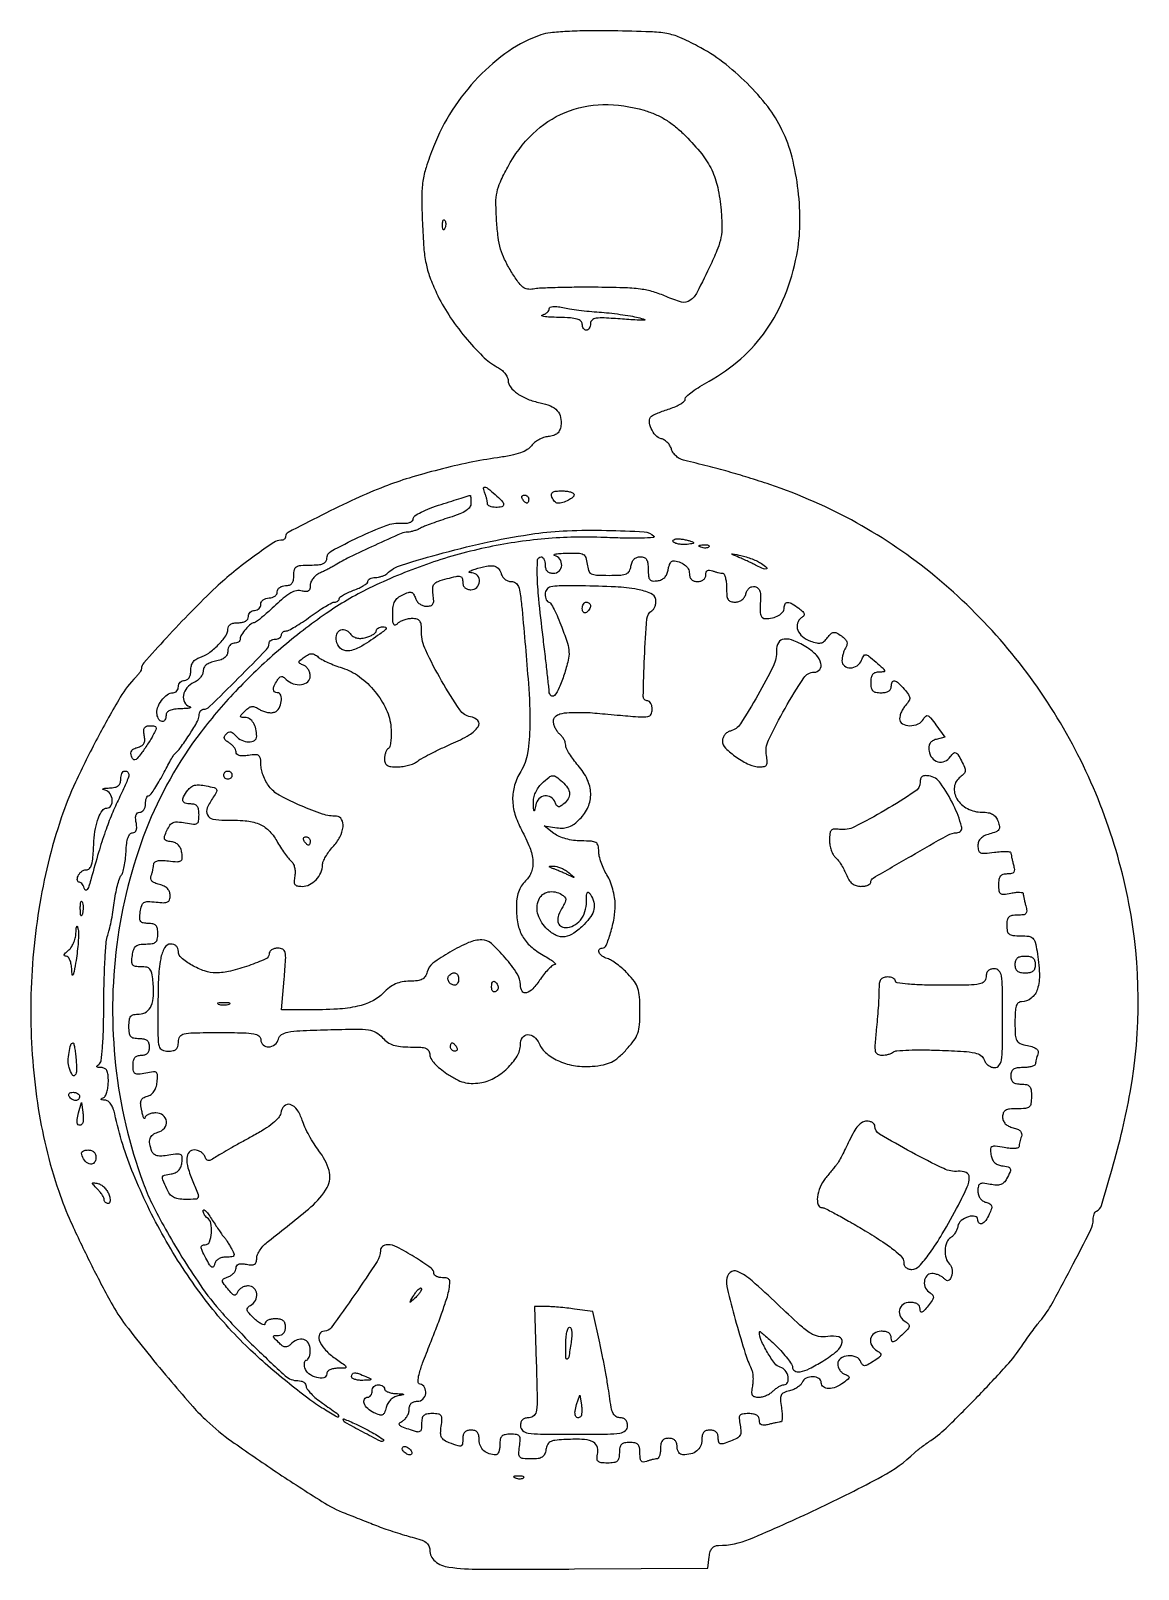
# Model space of a CAD drawing. Extents: x 0 to 269, y 0 to 374.
import ezdxf

# ---------------------------------------------------------------- set-up
doc = ezdxf.new("R2010")
doc.units = 0

msp = doc.modelspace()

# ---------------------------------------------------------------- linework, layer by layer
for points in [[(123.963746, 372.699445, 0.070296), (116.203269, 368.783039, 0.04963), (108.766152, 362.4305, 0.047669), (102.416856, 354.407111, 0.05133), (97.882563, 345.516157, 0.013045), (96.105039, 340.537918, 0.04336), (95.312874, 337.157652, 0.03765), (95.059628, 333.453766, 0.00809), (95.208858, 327.016157, 0.008948), (95.551694, 321.034562, 0.031175), (96.081688, 317.203782, 0.038835), (97.016469, 313.921376, 0.020345), (98.654823, 310, 0.036674), (101.59006, 304.749503, 0.026118), (105.590628, 299.323223, 0.026188), (109.825433, 294.68425, 0.071912), (113.385784, 292.061127, -0.04924), (114.385775, 291.391869, -0.049713), (115.232074, 290.541932, -0.054462), (115.811466, 289.64805, -0.1171), (116, 288.854073, 0.169388), (116.565695, 287.23217, 0.072041), (118.262621, 285.632901, 0.059038), (120.774322, 284.280233, 0.044698), (123.779847, 283.394031, -0.051371), (126.27907, 282.620804, -0.108832), (127.920737, 281.450019, -0.129682), (128.747208, 279.84906, -0.090105), (128.826764, 277.805042, -0.068864), (128.516685, 276.719901, -0.112402), (127.947841, 275.955419, -0.100839), (127.05482, 275.460319, -0.047684), (125.760918, 275.184631, 0.054884), (124.613856, 274.922954, 0.041569), (123.432614, 274.399635, 0.042545), (122.3939, 273.711405, 0.072521), (121.681149, 272.955164, -0.106918), (120.670571, 272.019818, -0.048977), (119.033967, 271.257611, -0.03492), (116.690947, 270.613786, -0.01409), (113.420231, 270.051754, 0.015594), (106.63979, 268.865617, 0.011415), (99.195146, 267.144494, 0.011543), (91.999629, 265.128945, 0.018728), (86, 263.049427, 0.015334), (78.987326, 260.069905, 0.009001), (70.77925, 256.10058, 0.002562), (62.614361, 251.916505, 0.280022), (62, 250.905535, -0.124059), (61.912972, 250.560181, -0.10078), (61.667895, 250.266001, -0.090632), (61.301308, 250.068319, -0.078607), (60.86943, 250, 0.149655), (59.119113, 249.464109, 0.008311), (54.386525, 246.150535, 0.013692), (49.421049, 242.337705, 0.018341), (45.148875, 238.59904, 0.009733), (39.139731, 232.713102, 0.008562), (33.096992, 226.344714, 0.003281), (27.578804, 220.246157, 0.178197), (27.015973, 218.821429, -0.114816), (26.926823, 218.475418, -0.026546), (26.618604, 217.954018, -0.026052), (26.18994, 217.377131, -0.022896), (25.685658, 216.821429, 0.062385), (21.901311, 211.926192, 0.011597), (16.33739, 201.986221, 0.013224), (11.03274, 191.29717, 0.027477), (7.587445, 182.652996, 0.041768), (2.126993, 160.421034, 0.037582), (0.178868, 136.783471, 0.038015), (1.791102, 113.417766, 0.04563), (6.943535, 92, 0.024483), (9.900351, 84.515429, 0.00965), (14.665361, 74.510769, 0.008992), (19.674256, 64.9311, 0.037995), (23.199335, 59.5, 0.006638), (28.576813, 52.641397, 0.006055), (34.299356, 45.712364, 0.005848), (39.514145, 39.695751, 0.023556), (42.908328, 36.215832, 0.033228), (48.885061, 31.339675, 0.007374), (59.761586, 23.84814, 0.006561), (70.814214, 16.681017, 0.046735), (76.5, 13.801658, 0.000017), (78.32092, 13.0842, 0.00001), (80.5, 12.225758, 0.00001), (82.679082, 11.367414, 0.000017), (84.5, 10.650263, 0.010162), (86.338696, 9.969009, 0.005891), (88.573437, 9.221678, 0.005886), (90.832911, 8.524792, 0.009855), (92.75, 7.998985, -0.021267), (94.849263, 7.371371, -0.074771), (96.09501, 6.71917, -0.121739), (96.760885, 5.923693, -0.114157), (97, 4.890027, 0.225922), (98.300352, 2.159043, 0.138828), (101.637131, 0.724077, 0.032283), (109.225629, 0.224791, 0.001935), (132.141599, 0.286972), (164.5, 0.5), (164.816422, 3.25, -0.042113), (165.070506, 4.511624, -0.100827), (165.512549, 5.352712, -0.128857), (166.169539, 5.831363, -0.093605), (167.062441, 6, 0.099849), (174.612103, 7.522832, 0.010845), (190.910323, 14.796564, 0.012562), (206.813369, 22.806381, 0.0686), (214.584917, 28.457072, -0.02285), (215.189801, 28.987571, -0.005987), (216.207445, 29.78114, -0.006069), (217.389314, 30.657783, -0.006183), (218.584917, 31.5, 0.043118), (222.761543, 34.929666, 0.007399), (230.001009, 42.214036, 0.007761), (237.029858, 49.728995, 0.037147), (240.63681, 54.355388, -0.00567), (241.820919, 56.088843, -0.004998), (243.0942, 57.87002, -0.005026), (244.274517, 59.453076, -0.01512), (245.122797, 60.5, 0.05142), (247.701777, 64.202145, 0.00583), (252.549183, 73.202297, 0.003434), (257.419876, 82.661382, 0.117701), (258, 85.091644, -0.040985), (258.056741, 85.782701, -0.0477), (258.225614, 86.419629, -0.054133), (258.473121, 86.915863, -0.148708), (258.768049, 87.166667, 0.219848), (259.991253, 88.537589, 0.004677), (262.611366, 97.436137, 0.011233), (265.093184, 106.975191, 0.013897), (266.955449, 115.964556, 0.091829), (266.649609, 161.866932, 0.086502), (250.040368, 205.676434, 0.086534), (219.595347, 241.26994, 0.09199), (179.5, 263.545277, 0.005369), (174.288205, 265.231441, 0.00681), (169.437901, 266.671146, 0.00666), (164.46297, 268.00314, 0.004775), (158.869492, 269.364466, -0.060541), (157.796154, 269.756411, -0.058398), (156.833593, 270.397724, -0.061929), (156.097723, 271.199254, -0.09106), (155.693704, 272.063274, 0.073326), (155.338096, 272.899308, 0.055546), (154.726459, 273.688145, 0.056145), (153.965199, 274.314024, 0.080211), (153.166667, 274.666667, -0.146153), (151.800121, 275.497055, -0.080639), (150.730447, 277.152793, -0.087611), (150.300048, 278.927828, -0.228975), (150.782753, 280.111951, -0.075723), (151.263828, 280.428767, -0.009896), (152.390871, 280.920519, -0.011326), (153.761607, 281.450567, -0.009256), (155.25, 281.95675, 0.026486), (156.686965, 282.501346, 0.036796), (157.901923, 283.147494, 0.040425), (158.770014, 283.798086, 0.212286), (159.011865, 284.327552, -0.214644), (159.295647, 284.941471, -0.017518), (160.705822, 286.081594, -0.021068), (162.562668, 287.359409, -0.014564), (164.761865, 288.652341, 0.055578), (172.499572, 294.099614, 0.059664), (178.641388, 301.001846, 0.057542), (183.146584, 309.387055, 0.046135), (186.038183, 319.225376, 0.044785), (186.81774, 326.6835, 0.032871), (186.392904, 334.993073, 0.03322), (184.902271, 343.037828, 0.051047), (182.464592, 349.682122, 0.050454), (178.994409, 355.285841, 0.033513), (173.992152, 360.962957, 0.032832), (168.11492, 366.074843, 0.0405), (162, 369.987996, 0.01952), (157.674242, 372.073709, 0.058198), (154.532262, 373.024934, 0.036204), (150.540751, 373.446943, 0.004151), (141.5, 373.669908, 0.006558), (135.355136, 373.689805, 0.011352), (130.250396, 373.523428, 0.012444), (126.256075, 373.202513, 0.055545)], [(149.041912, 354.394913, -0.030847), (151.802861, 353.385998, -0.036051), (154.272297, 352.087508, -0.034073), (156.639378, 350.382273, -0.023129), (159.096327, 348.144913, -0.028064), (162.990386, 343.791667, -0.056979), (165.426282, 339.904886, -0.058834), (166.87584, 335.651585, -0.031846), (167.6882, 330.174987, -0.016707), (167.887417, 326.208202, -0.051142), (167.657941, 323.528498, -0.048875), (166.883033, 320.886414, -0.014276), (165.186872, 317, -0.008363), (161.869532, 310.250008, -0.118053), (160.127726, 308.217529, -0.225579), (158.093111, 307.839906, -0.040945), (154.37619, 309.163354, 0.034679), (151.255838, 310.318578, 0.038875), (148.122128, 310.978427, 0.025115), (143.955873, 311.310766, 0.005983), (137, 311.431908, 0.003778), (132.037369, 311.421446, 0.004827), (127.465804, 311.333123, 0.003778), (123.639912, 311.19331, 0.040274), (122.096353, 311, -0.094919), (120.716271, 310.978162, -0.12721), (119.581552, 311.493779, -0.070729), (118.398679, 312.763493, -0.013995), (116.688513, 315.369248, -0.026345), (115.157814, 318.170316, -0.04222), (114.190931, 320.715395, -0.037486), (113.595995, 323.595028, -0.016179), (113.218484, 327.49723, -0.01335), (113.054701, 331.875624, -0.053401), (113.311538, 334.542488, -0.056667), (114.120199, 337.016416, -0.016295), (115.917312, 340.627982, -0.076167), (122.008377, 348.701326, -0.094911), (129.83814, 353.866422, -0.094909), (139.022496, 355.772581, -0.076162)], [(100.683114, 325.8125, -0.054073), (100.461564, 325.395823, -0.470617), (100.279315, 325.37858, -0.168741), (100.137993, 325.670344, -0.018894), (100.078947, 326.416667, -0.028489), (100.089945, 327.112848, -0.077125), (100.200665, 327.592839, -0.208169), (100.385309, 327.77538, -0.296942), (100.604167, 327.729167, -0.126455), (100.797407, 327.402231, -0.060344), (100.876576, 326.916927, -0.05415), (100.839148, 326.359369, -0.051402)], [(138.093885, 305.399714, -0.01035), (140.521306, 305.190311, -0.007693), (143.191987, 304.862489, -0.007782), (145.702947, 304.475065, -0.017403), (147.593885, 304.084954, -0.02059), (149.121733, 303.646562, -0.809796), (149.099676, 303.448982, -0.040665), (147.798106, 303.4269, -0.002267), (143.75, 303.706076, 0.005707), (139.350264, 303.979097, 0.046915), (137.345927, 303.892453, 0.143328), (136.37851, 303.458483, 0.219528), (136, 302.637932, -0.059146), (135.92564, 302.011522, -0.078112), (135.70625, 301.481142, -0.096575), (135.38143, 301.125887, -0.160756), (135, 301, -0.148195), (134.618646, 301.115568, -0.098894), (134.29375, 301.440625, -0.082425), (134.074694, 301.926543, -0.064853), (134, 302.5, 0.21771), (133.670297, 303.221317, 0.110284), (132.772333, 303.704506, 0.05173), (131.109812, 303.990931, 0.011768), (128.25, 304.116001, -0.007862), (126.15128, 304.191367, -0.02269), (124.703125, 304.332266, -0.10448), (124.222315, 304.508084, -0.657748), (124.25, 304.689326, 0.052955), (124.919331, 304.942351, 0.061164), (125.485938, 305.32124, 0.070915), (125.870778, 305.762132, 0.145011), (126, 306.198324, -0.270412), (126.227638, 306.588456, -0.105247), (126.846169, 306.782975, -0.057944), (127.858101, 306.761934, -0.021988), (129.25, 306.507905, 0.018163), (130.88114, 306.197305, 0.006797), (133.188516, 305.87626, 0.006724), (135.713998, 305.594242, 0.008102)], [(112.84699, 261.132705, -0.019736), (114.504249, 259.576639, -0.184194), (114.890797, 258.694776, -0.3669), (114.478999, 258.15811, -0.0533), (113, 258, -0.043961), (112.234387, 258.067444, -0.063754), (111.5875, 258.269725, -0.083526), (111.149844, 258.56726, -0.20455), (111, 258.918213, 0.04425), (110.959197, 259.378353, 0.015326), (110.821697, 260.03135, 0.015089), (110.625376, 260.745256, 0.016969), (110.393011, 261.418213, -0.04415), (110.054421, 262.603883, -0.506879), (110.335685, 262.906801, -0.14029), (111.094032, 262.591007, -0.010277)], [(132, 261.106989, -0.222864), (131.686417, 260.438404, -0.051607), (130.626657, 259.727991, -0.050133), (129.289774, 259.182761, -0.071889), (128.025201, 259, -0.148799), (127.672867, 259.107228, -0.058497), (127.283191, 259.440625, -0.051083), (126.918601, 259.926101, -0.043941), (126.638374, 260.5, -0.118031), (126.54538, 261.203458, -0.230808), (126.837412, 261.672153, -0.116597), (127.600201, 261.931524, -0.023909), (129.031385, 262, -0.028481), (130.168801, 261.935158, -0.044608), (131.127969, 261.737678, -0.055741), (131.799415, 261.450963, -0.270271)], [(107, 259.080367, -0.146847), (106.699471, 258.079161, -0.098459), (105.853511, 257.223171, -0.057001), (104.305888, 256.415245, -0.016392), (101.75, 255.527014, 0.006338), (99.612713, 254.832088, 0.00669), (97.532111, 254.095122, 0.006427), (95.756334, 253.413192, 0.029914), (94.763569, 252.946647, -0.028569), (93.997663, 252.584198, -0.02248), (93.132071, 252.278078, -0.022989), (92.299507, 252.066374, -0.050801), (91.647926, 252, 0.104576), (90.052484, 251.662621, 0.002952), (83.628511, 248.773079, 0.006194), (77.513002, 245.886663, 0.026735), (74, 243.936242, -0.015242), (73.266693, 243.506779, -0.006853), (72.279687, 242.98587, -0.006777), (71.221166, 242.463597, -0.009173), (70.25, 242.022363, 0.066153), (69.389686, 241.506407, 0.059891), (68.660938, 240.76801, 0.06347), (68.166747, 239.929205, 0.101759), (68, 239.11837, -0.058808), (67.895581, 238.23364, -0.177112), (67.564966, 237.735072, -0.170532), (66.980862, 237.556405, -0.053754), (66.064572, 237.693365, 0.102364), (64.631883, 237.767589, 0.098505), (63.265591, 237.270971, 0.044157), (61.442514, 235.932599, 0.005955), (57.910675, 232.75, -0.008361), (56.73008, 231.696395, -0.012057), (55.648581, 230.807813, -0.007859), (54.723981, 230.107903, -0.15939), (54.394093, 230, 0.183987), (53.54916, 229.678193, 0.032624), (52.339339, 228.449752, 0.03396), (51.292416, 227.057175, 0.145195), (51, 226.071429, -0.138775), (50.884373, 225.662852, -0.100075), (50.559375, 225.314732, -0.085667), (50.073289, 225.080326, -0.069717), (49.5, 225, 0.124206), (48.927929, 224.855664, 0.10078), (48.440625, 224.449219, 0.090584), (48.113162, 223.841255, 0.078509), (48, 223.125, -0.109085), (47.808364, 222.257071, -0.112059), (47.27, 221.56025, -0.084595), (46.344416, 221.02905, -0.038727), (45, 220.65, 0.039326), (43.686883, 220.278077, 0.07958), (42.753392, 219.751689, 0.105709), (42.197929, 219.075774, 0.119883), (42, 218.262128, -0.108343), (41.83402, 217.505129, -0.062483), (41.339063, 216.709475, -0.057996), (40.610389, 215.997745, -0.06116), (39.75, 215.487128, 0.117357), (38.071077, 214.218516, 0.127979), (37.209935, 212.367739, 0.167094), (37.466235, 210.674314, 0.212078), (38.691533, 209.700585, -0.19839), (38.937445, 209.515489, -0.486827), (38.8672, 209.335573, -0.053402), (38.091824, 209.189862, -0.012033), (36.75, 209.116001, 0.023814), (35.033278, 208.980886, 0.070296), (33.894334, 208.669932, 0.120426), (33.241166, 208.176903, 0.172819), (33, 207.5, -0.118892), (32.735648, 206.40398, -0.312312), (32.058836, 206.041215, -0.22997), (31.280356, 206.535252, -0.090347), (30.804964, 207.75, -0.138415), (30.936785, 209.348872, -0.071041), (31.907129, 211.128511, -0.072264), (33.309127, 212.53076, -0.16169), (34.722241, 213, 0.116645), (35.209622, 213.11527, 0.100525), (35.624658, 213.440625, 0.093015), (35.903269, 213.927156, 0.083837), (36, 214.5, -0.099038), (36.114514, 215.072457, -0.097945), (36.440625, 215.559375, -0.097945), (36.927543, 215.885486, -0.099038), (37.5, 216, 0.139121), (38.115124, 216.174531, 0.116855), (38.595845, 216.655435, 0.088745), (38.899811, 217.426467, 0.049666), (39, 218.432612, -0.062013), (39.137393, 219.53614, -0.089987), (39.543157, 220.427407, -0.093234), (40.223148, 221.097612, -0.071343), (41.165309, 221.552467, 0.078741), (43.346759, 222.64549, 0.042189), (45.645136, 224.604986, 0.041354), (47.467427, 226.778031, 0.155017), (48, 228.454545, -0.132382), (48.174584, 229.102387, -0.123281), (48.654412, 229.595455, -0.091939), (49.440606, 229.900679, -0.046774), (50.5, 230, 0.04716), (51.543379, 230.09863, 0.088208), (52.333333, 230.4, 0.118484), (52.822179, 230.88002, 0.140575), (53, 231.5, -0.099038), (53.114514, 232.072457, -0.097945), (53.440625, 232.559375, -0.097945), (53.927543, 232.885486, -0.099038), (54.5, 233, 0.099038), (55.072457, 233.114514, 0.097945), (55.559375, 233.440625, 0.097945), (55.885486, 233.927543, 0.099038), (56, 234.5, -0.130775), (56.153209, 235.075754, -0.10214), (56.583333, 235.5625, -0.08892), (57.230589, 235.888136, -0.072314), (58, 236, 0.072314), (58.769411, 236.111864, 0.08892), (59.416667, 236.4375, 0.10214), (59.846791, 236.924246, 0.130775), (60, 237.5, -0.130775), (60.153209, 238.075754, -0.10214), (60.583333, 238.5625, -0.08892), (61.230589, 238.888136, -0.072314), (62, 239, 0.07578), (62.935258, 239.142566, 0.149477), (63.55, 239.5625, 0.124434), (63.893532, 240.317234, 0.044917), (64, 241.5, -0.05449), (64.151756, 242.888366, -0.201266), (64.65, 243.59375, -0.124134), (65.678456, 243.925001, -0.016149), (68, 244, 0.019871), (69.919973, 244.076333, 0.072642), (71.104543, 244.346831, 0.13669), (71.755384, 244.832652, 0.165968), (72, 245.54929, -0.275204), (73.094485, 247.387186, -0.013329), (79.697646, 250.740678, -0.018784), (86.423345, 253.629538, -0.111505), (90.184511, 254.182764, 0.035084), (91.376642, 254.175716, 0.078132), (92.259781, 254.373364, 0.121166), (92.799858, 254.756712, 0.179998), (93, 255.294657, -0.254486), (93.351647, 255.94081, -0.025823), (94.91965, 256.843547, -0.026388), (97.081888, 257.803909, -0.015608), (99.75, 258.729751, 0.000034), (102.355466, 259.54388, 0.000054), (104.590625, 260.24273, 0.000012), (106.554219, 260.856953, 0.002346), (106.75, 260.919209, -0.444964), (106.84845, 260.862219, -0.018404), (106.926563, 260.412375, -0.021534), (106.982098, 259.810861, -0.012252)], [(121, 260, -0.042167), (120.967655, 259.617151, -0.061769), (120.870461, 259.29375, -0.081139), (120.727648, 259.07446, -0.210953), (120.559017, 259, -0.151918), (120.34829, 259.065539, -0.038439), (120.066025, 259.29375, -0.035638), (119.768994, 259.617226, -0.029505), (119.5, 260, -0.082592), (119.343488, 260.3821, -0.161196), (119.3746, 260.70625, -0.182303), (119.586039, 260.921712, -0.108972), (119.940983, 261, -0.093332), (120.345238, 260.923877, -0.09642), (120.688914, 260.70625, -0.099167), (120.918938, 260.381556, -0.105053)], [(151.369926, 251.030074, -0.643287), (151.237591, 250.676228, -0.010219), (148.422632, 250.537647, -0.012376), (144.521753, 250.522034, -0.005509), (139.383095, 250.685322, 0.03251), (124.926879, 250.364138, 0.031373), (110.458065, 248.178336, 0.03094), (96.182799, 244.157957, 0.029667), (82.304509, 238.360553, 0.037694), (71.852182, 232.23122, 0.025298), (60.87465, 223.776339, 0.024625), (50.411818, 213.908699, 0.028422), (41.490629, 203.5, 0.070377), (28.125526, 179.676029, 0.060804), (21.044894, 151.860668, 0.059315), (20.771173, 122.477376, 0.060446), (27.425369, 94.047943, 0.027146), (29.563436, 89.059849, 0.0125), (32.854079, 82.80373, 0.011762), (36.858549, 76.011982, 0.011204), (41.241188, 69.303255, 0.031732), (46.680706, 62.359587, 0.016656), (54.251162, 54.414782, 0.01001), (61.924453, 47.177082, 0.18615), (64.976541, 46, -0.06561), (65.750082, 45.898057, -0.082955), (66.405609, 45.599325, -0.099122), (66.844077, 45.156161, -0.146656), (67, 44.636001, 0.166104), (67.237208, 43.941665, 0.027577), (68.175, 42.858401, 0.027676), (69.468373, 41.661269, 0.021359), (71, 40.5, -0.004269), (74.427968, 38.080836, -0.194339), (74.881535, 37.363481, -0.640096), (74.571827, 37.146117, -0.005289), (71.25, 39.125529, -0.02455), (67.420988, 41.728564, -0.009439), (62.358659, 45.698343, -0.009378), (57.064024, 50.182022, -0.012078), (52.379871, 54.507103, -0.040008), (41.901257, 66.427799, -0.03154), (32.508722, 80.824284, -0.031797), (25.09078, 96.124227, -0.043405), (20.548629, 110.75, 0.037116), (20.143019, 112.116412, 0.064475), (19.585391, 113.158016, 0.084525), (18.914821, 113.823839, 0.142445), (18.170545, 114.078947, -0.019455), (17.506201, 114.136308, -0.208214), (17.27869, 114.271327, -0.437683), (17.313732, 114.443762, -0.040435), (17.75, 114.662281, 0.172505), (18.231263, 115.088808, 0.048881), (18.632813, 116.022149, 0.043052), (18.908066, 117.238446, 0.034139), (19, 118.583333, 0.024957), (18.916429, 120.256601, 0.093203), (18.620831, 121.263035, 0.156561), (18.077614, 121.809797, 0.117866), (17.25, 122.015313, -0.024368), (16.519404, 122.057351, -0.206664), (16.239343, 122.215403, -0.378752), (16.256718, 122.447576, -0.051409), (16.672225, 122.776262, 0.220476), (17.228028, 123.642903, 0.013422), (17.572885, 126.782417, 0.014539), (17.811092, 131.23169, 0.005074), (17.902558, 137.644122, -0.005674), (17.988864, 143.225596, -0.007469), (18.201372, 148.313198, -0.005616), (18.489806, 152.553701, -0.069086), (18.838197, 154.133173, 0.030308), (19.22293, 155.401796, 0.008637), (19.665466, 157.413026, 0.008664), (20.087276, 159.705287, 0.009083), (20.422154, 161.975002, -0.013558), (20.764123, 164.157365, -0.016292), (21.207618, 166.186994, -0.015073), (21.683989, 167.857104, -0.096479), (22.10407, 168.625397, 0.102221), (22.495265, 169.3606, 0.020631), (22.854762, 170.804609, 0.020982), (23.137671, 172.548995, 0.018273), (23.28978, 174.393439, -0.018772), (23.46137, 176.449048, -0.052407), (23.784558, 177.857633, -0.088482), (24.251441, 178.698693, -0.224261), (24.866577, 178.993044, 0.148955), (25.426173, 179.166654, 0.159731), (25.775289, 179.618862, 0.097874), (25.88827, 180.389689, 0.034837), (25.755249, 181.5, -0.034745), (25.622182, 182.608959, -0.097718), (25.734464, 183.378654, -0.160129), (26.082006, 183.829022, -0.150112), (26.638672, 184, 0.145316), (27.157808, 184.154133, 0.09931), (27.60011, 184.5875, 0.083417), (27.898205, 185.235458, 0.06628), (28, 186, -0.036704), (28.056303, 186.765949, -0.055342), (28.226448, 187.4125, -0.072551), (28.475504, 187.854901, -0.232352), (28.770886, 188, 0.233824), (29.181585, 188.203171, 0.01299), (30.043564, 189.395312, 0.017841), (31.015025, 190.929868, 0.011917), (32.020886, 192.75, -0.003756), (33.007385, 194.606013, -0.005227), (33.920306, 196.251563, -0.003285), (34.709777, 197.619177, -0.065331), (35.005689, 198, 0.039741), (36.764709, 200.039816, 0.016527), (38.817103, 203.045432, 0.011982), (40.638593, 206.069637, 0.130267), (41, 207.433278, -0.064583), (41.077691, 208.032253, -0.082234), (41.305599, 208.539775, -0.098809), (41.643599, 208.879299, -0.14875), (42.040338, 209, 0.196191), (43.574366, 209.62602, 0.002999), (50.516518, 216.506259, 0.003008), (57.374257, 223.468129, 0.195393), (58, 225.008238, -0.149351), (58.115552, 225.386455, -0.098715), (58.440625, 225.70867, -0.082026), (58.926524, 225.925953, -0.064293), (59.5, 226, 0.064853), (60.073457, 226.074694, 0.082425), (60.559375, 226.29375, 0.098894), (60.884432, 226.618646, 0.148195), (61, 227, -0.110826), (61.08561, 227.38149, -0.099999), (61.327832, 227.70625, -0.094786), (61.689912, 227.924087, -0.088381), (62.116023, 228, 0.123792), (62.783322, 228.167784, 0.010988), (64.304801, 229.028125, 0.013819), (66.092427, 230.159489, 0.010335), (68, 231.5, -0.010335), (69.907573, 232.840511, -0.013819), (71.695199, 233.971875, -0.010988), (73.216678, 234.832216, -0.123792), (73.883977, 235, 0.069896), (74.310508, 235.059918, 0.085779), (74.672168, 235.234739, 0.100106), (74.913972, 235.49438, 0.138448), (75, 235.799112, -0.237366), (75.191819, 236.180403, -0.026408), (76.028125, 236.735259, -0.027614), (77.159144, 237.320867, -0.018895), (78.5, 237.86384, 0.022114), (79.84062, 238.416785, 0.031492), (80.971875, 239.032417, 0.032342), (81.793712, 239.626618, 0.223653), (82, 240.064728, -0.185095), (82.136866, 240.421779, -0.090118), (82.52875, 240.725264, -0.069969), (83.111209, 240.930967, -0.049986), (83.8, 241, 0.043005), (84.558872, 241.065392, 0.035124), (85.350313, 241.260862, 0.036392), (86.057075, 241.547344, 0.073594), (86.55, 241.888042, -0.112228), (90.148447, 243.987651, -0.010035), (100.258208, 246.945069, -0.013796), (111.661225, 249.698492, -0.016686), (122.5, 251.625723, -0.026017), (130.339974, 252.337808, -0.014797), (139.863983, 252.423179, -0.008189), (149.004279, 252.084778, -0.185075)], [(161, 249.383423, -0.347462), (160.880837, 249.232649, -0.020244), (160.265625, 249.11263, -0.023639), (159.458419, 249.027631, -0.014412), (158.5, 249, -0.032714), (157.542347, 249.062724, -0.050289), (156.734375, 249.253015, -0.064968), (156.176307, 249.530586, -0.249889), (156, 249.861328, -0.285831), (156.183445, 250.156008, -0.076393), (156.734375, 250.329256, -0.053628), (157.541823, 250.365641, -0.031701), (158.5, 250.244751, -0.013875), (159.4582, 250.033865, -0.021857), (160.265625, 249.7946, -0.017542), (160.885601, 249.556361, -0.300822)], [(135.183578, 244.25, 0.052079), (135.536054, 242.663517, 0.195107), (136.186904, 241.903321, 0.108502), (137.437627, 241.568987, 0.011262), (140.5, 241.5, 0.012319), (143.365788, 241.570616, 0.087945), (144.712691, 241.878478, 0.17445), (145.432312, 242.542945, 0.084884), (145.819551, 243.75, -0.0632), (146.08185, 244.707764, -0.098278), (146.556336, 245.417234, -0.107865), (147.229196, 245.84899, -0.089135), (148.069551, 246, -0.089105), (149.002169, 245.832468, -0.164951), (149.592774, 245.352482, -0.11128), (149.90984, 244.455446, -0.029535), (150, 242.930449, 0.024371), (150.081295, 241.263613, 0.148135), (150.407226, 240.474289, 0.206043), (151.052884, 240.139245, 0.053387), (152.25, 240.180449, 0.071286), (153.227453, 240.465132, 0.090158), (154, 241, 0.090158), (154.534868, 241.772547, 0.071286), (154.819551, 242.75, -0.034957), (155.004048, 243.611524, -0.049551), (155.294528, 244.339063, -0.06086), (155.639337, 244.842567, -0.215434), (155.987763, 245, -0.07556), (157.523686, 244.76656, -0.089552), (158.823835, 244.089204, -0.101184), (159.691487, 243.080148, -0.127817), (160, 241.893011, 0.081193), (160.132149, 241.084583, 0.122815), (160.514129, 240.486626, 0.118272), (161.14451, 240.123622, 0.071879), (162, 240, 0.071853), (162.796893, 240.115113, 0.097797), (163.438859, 240.450874, 0.110377), (163.852481, 240.968618, 0.114041), (164, 241.606989, -0.076855), (164.101342, 242.262395, -0.176865), (164.40165, 242.651801, -0.16701), (164.896449, 242.769113, -0.067159), (165.581787, 242.606989, 0.016969), (166.254744, 242.374624, 0.015089), (166.96865, 242.178303, 0.015326), (167.621647, 242.040803, 0.04425), (168.081787, 242, -0.289487), (168.43676, 241.775682, -0.046808), (168.730275, 240.971875, -0.039386), (168.933484, 239.841255, -0.024781), (169, 238.5, 0.022206), (169.082442, 236.644596, 0.113045), (169.399544, 235.667936, 0.181392), (170.025598, 235.169046, 0.07865), (171.09362, 235, 0.079954), (171.985124, 235.143476, 0.085889), (172.762416, 235.558568, 0.085466), (173.357887, 236.212784, 0.078191), (173.722914, 237.048424, -0.067214), (174.053044, 237.851542, -0.093974), (174.558712, 238.437918, -0.107159), (175.188659, 238.748667, -0.112441), (175.879295, 238.763051, -0.133058), (176.622546, 238.387671, -0.131173), (177.079562, 237.686601, -0.076984), (177.26969, 236.531783, -0.022078), (177.206718, 234.714627, 0.02014), (177.138145, 232.935091, 0.075879), (177.308004, 231.835247, 0.148074), (177.720356, 231.230839, 0.171162), (178.37493, 231, 0.054099), (180.14887, 231.1925, 0.074409), (181.645026, 231.763751, 0.094363), (182.646611, 232.609849, 0.171961), (183, 233.606989, -0.124682), (183.243608, 234.568724, -0.281973), (183.868425, 234.930594, -0.129901), (184.938832, 234.619229, -0.027585), (186.55887, 233.519003, -0.024238), (187.517227, 232.711451, -0.145267), (187.845471, 232.155832, -0.239809), (187.733624, 231.668582, -0.073037), (187.151607, 231.149176, 0.179237), (186.210982, 229.867957, 0.164817), (186.289834, 228.230435, 0.12541), (187.439035, 226.635353, 0.089936), (189.356967, 225.543422, 0.028978), (190.894861, 225.100808, 0.105105), (191.906844, 225.087804, 0.130601), (192.713467, 225.483758, 0.0559), (193.532249, 226.37499, -0.035509), (194.346846, 227.337495, -0.168948), (194.982567, 227.654612, -0.156659), (195.706444, 227.520783, -0.02936), (196.868933, 226.804356, -0.042541), (197.737071, 226.078985, -0.107323), (198.183114, 225.392038, -0.138644), (198.243473, 224.696262, -0.094039), (197.949248, 223.952123, 0.043479), (197.596074, 223.268989, 0.02662), (197.295973, 222.412499, 0.02658), (197.087772, 221.525857, 0.042211), (197.015313, 220.75, 0.228423), (197.607252, 219.493915, 0.181068), (199.047672, 219.011757, 0.142619), (200.724285, 219.564715, 0.153901), (201.782224, 220.918077, -0.044744), (202.293481, 221.983217, -0.302451), (202.795094, 222.223329, -0.135002), (203.511809, 221.912382, -0.008399), (205.305764, 220.418077, -0.006098), (206.988038, 218.932117, -0.134383), (207.336949, 218.385268, -0.460527), (207.144026, 218.079178, -0.03633), (206.055764, 218, 0.071209), (205.084129, 217.860917, 0.150687), (204.455576, 217.445977, 0.127891), (204.10742, 216.694378, 0.044878), (204, 215.5, 0.045527), (204.115743, 214.231486, 0.152009), (204.5, 213.5, 0.152009), (205.231486, 213.115743, 0.045527), (206.5, 213, 0.04716), (207.543379, 213.09863, 0.088208), (208.333333, 213.4, 0.118484), (208.822179, 213.88002, 0.140575), (209, 214.5, -0.089645), (209.198648, 215.599072, -0.370992), (209.744511, 215.899174, -0.142701), (210.662543, 215.407946, -0.020387), (212.140787, 213.837671, -0.022204), (213.161413, 212.549544, -0.133283), (213.460384, 211.756804, -0.168371), (213.281303, 211.018539, -0.041017), (212.508082, 210.008931, 0.043279), (211.930853, 209.248138, 0.034557), (211.442999, 208.341095, 0.035675), (211.107807, 207.431482, 0.070552), (211, 206.671259, 0.267274), (211.686966, 205.477929, 0.129687), (213.442079, 204.995616, 0.106274), (215.480508, 205.412016, 0.163262), (216.802619, 206.611783, -0.086031), (217.37204, 207.313284, -0.294502), (217.926509, 207.393967, -0.118661), (218.615617, 206.85413, -0.01282), (219.839702, 205.225118), (221.974786, 202.226669), (219.908285, 201.686267, 0.067355), (218.976525, 201.302952, 0.12541), (218.396398, 200.735551, 0.117588), (218.13649, 199.932111, 0.055086), (218.170892, 198.833148, 0.132535), (218.885331, 197.16611, 0.163639), (220.293492, 196.247607, 0.165238), (221.959705, 196.371049, 0.135306), (223.36662, 197.486705, -0.041498), (224.105136, 198.338443, -0.292672), (224.617325, 198.44445, -0.166208), (225.134492, 198.01346, -0.01381), (226.013887, 196.474052, -0.01956), (226.776313, 194.904865, -0.12236), (226.925812, 194.032165, -0.170604), (226.622899, 193.338645, -0.047452), (225.722776, 192.539239, 0.204802), (224.300573, 190.141746, 0.17363), (224.926147, 187.241493, 0.134668), (227.4947, 184.863954, 0.120344), (231.032224, 184, -0.041257), (232.509603, 183.877888, -0.09056), (233.572889, 183.495098, -0.104265), (234.339364, 182.803668, -0.067874), (234.906132, 181.75, -0.046082), (235.245146, 180.505054, -0.193557), (235.087716, 179.761406, -0.153621), (234.424554, 179.230668, -0.026383), (232.873908, 178.721408, 0.042383), (231.568214, 178.245853, 0.088416), (230.684185, 177.627499, 0.108228), (230.177203, 176.833802, 0.088434), (230, 175.839739, 0.072274), (230.163311, 174.715833, 0.231224), (230.661717, 174.173327, 0.114075), (231.6798, 174.023505, 0.01307), (234, 174.273174, -0.015174), (235.534677, 174.431786, -0.025534), (236.829011, 174.459726, -0.023647), (237.806512, 174.384546, -0.372385), (238.013655, 174.154843, 0.040721), (238.052794, 173.773383, 0.006383), (238.200423, 173.031423, 0.00706), (238.39843, 172.159448, 0.006106), (238.630286, 171.25, -0.036755), (238.852099, 170.086359, -0.178633), (238.695948, 169.444534, -0.199953), (238.175195, 169.10044, -0.047336), (237.116631, 169, 0.067615), (236.092449, 168.860863, 0.156805), (235.451584, 168.439955, 0.130003), (235.104141, 167.662012, 0.040392), (235, 166.375, 0.032337), (235.096591, 164.883074, 0.215167), (235.478571, 164.264464, 0.178339), (236.2453, 164.076198, 0.021305), (238, 164.35, -0.022055), (239.151199, 164.527865, -0.037678), (240.122761, 164.560781, -0.046311), (240.817218, 164.467156, -0.344034), (241.013655, 164.225, 0.03935), (241.054034, 163.812129, 0.007057), (241.200423, 163.052031, 0.00758), (241.398442, 162.164581, 0.006785), (241.630286, 161.25, -0.039829), (241.854098, 160.035378, -0.211216), (241.650355, 159.407361, -0.18309), (241.02323, 159.081983, -0.029118), (239.616631, 159, 0.04102), (238.268459, 158.88921, 0.150782), (237.511663, 158.511143, 0.157442), (237.118139, 157.783675, 0.045919), (237, 156.5, 0.049887), (237.135396, 155.146338, 0.185339), (237.586916, 154.435506, 0.137163), (238.496164, 154.087277, 0.023286), (240.369158, 154, -0.030263), (242.346335, 153.880218, -0.159715), (243.3173, 153.425747, -0.14187), (243.892658, 152.453625, -0.022189), (244.358152, 150.25, -0.02986), (244.928869, 144.787758, -0.086265), (244.446092, 141.027763, -0.149932), (242.956004, 138.837746, -0.17055), (240.571429, 138, 0.184762), (239.81764, 137.711612, 0.135038), (239.328181, 136.950568, 0.062378), (239.068342, 135.510323, 0.013475), (239, 132.975, 0.011956), (239.074584, 129.856294, 0.112693), (239.432377, 128.574761, 0.179821), (240.253965, 127.856699, 0.041279), (242.054815, 127.339037, -0.029562), (243.419864, 126.981014, -0.093479), (244.244966, 126.528088, -0.162652), (244.598822, 125.963526, -0.152108), (244.554815, 125.28225, 0.018393), (244.342406, 124.661366, 0.015583), (244.162977, 123.991411, 0.015865), (244.037851, 123.37029, 0.04179), (244, 122.918213, -0.267736), (243.796077, 122.564681, -0.056906), (243.11875, 122.269725, -0.045305), (242.149411, 122.066694, -0.028988), (241, 122, 0.030703), (239.499083, 121.907747, 0.116834), (238.625, 121.583333, 0.166173), (238.159458, 120.975317, 0.081208), (238, 120, 0.07578), (238.142566, 119.064742, 0.149477), (238.5625, 118.45, 0.124434), (239.317234, 118.106468, 0.044917), (240.5, 118, -0.047675), (241.824437, 117.873428, -0.173074), (242.541667, 117.45, -0.144586), (242.902765, 116.613599, -0.030103), (243, 115, -0.032088), (242.888231, 113.260192, -0.185552), (242.458333, 112.464286, -0.157079), (241.561026, 112.088063, -0.021354), (239.5, 112, 0.022584), (237.682371, 111.91786, 0.106579), (236.691708, 111.608504, 0.176216), (236.17902, 111.008289, 0.089755), (236, 110.019052, 0.094397), (236.169753, 109.127917, 0.099484), (236.654109, 108.380158, 0.085812), (237.457417, 107.798762, 0.052393), (238.559644, 107.395674, -0.040126), (239.652224, 107.026176, -0.101259), (240.337885, 106.548836, -0.150094), (240.627707, 105.968035, -0.13361), (240.559644, 105.294835, 0.019049), (240.345377, 104.665826, 0.015785), (240.164396, 103.981797, 0.016075), (240.038407, 103.34371, 0.04072), (240, 102.872899, -0.317765), (239.758846, 102.531762, -0.064892), (238.99406, 102.368357, -0.044551), (237.851077, 102.377673, -0.022066), (236.413745, 102.582159, 0.01198), (234.216887, 102.94004, 0.156407), (233.412875, 102.799732, 0.274957), (233.076911, 102.253079, 0.03875), (233.163745, 100.877473, 0.064102), (233.453422, 99.82478, 0.092229), (233.982216, 99.018545, 0.094939), (234.752511, 98.472049, 0.071788), (235.75, 98.180449, -0.025601), (237.348946, 97.869173, -0.245269), (237.8524, 97.423582, -0.199825), (237.830997, 96.690939, -0.016936), (236.980304, 94.963198, -0.070719), (236.326479, 94.071338, -0.120749), (235.546633, 93.586036, -0.095614), (234.498541, 93.453619, -0.033117), (232.980304, 93.653939, 0.021323), (231.308634, 93.914726, 0.153865), (230.518663, 93.760161, 0.222296), (230.117127, 93.214919, 0.049361), (230, 92.03138, 0.070651), (230.134053, 91.087422, 0.083963), (230.524827, 90.277778, 0.087942), (231.14216, 89.66932, 0.086955), (231.933361, 89.307176, -0.050964), (232.921386, 88.937966, -0.21057), (233.320986, 88.459931, -0.153847), (233.303512, 87.735341, -0.024534), (232.772845, 86.400795, -0.046849), (231.903133, 84.885877, -0.127791), (230.966679, 84.094219, -0.340862), (230.306899, 84.234446, -0.177931), (230, 85.069551, 0.357578), (229.33108, 85.885304, 0.128212), (227.718757, 85.791887, 0.090561), (225.953795, 84.842448, 0.180133), (225.148747, 83.5, -0.052451), (224.904051, 82.675651, -0.042003), (224.478364, 81.852591, -0.043451), (223.947566, 81.151623, -0.078487), (223.388531, 80.70031, 0.171437), (222.430835, 79.583151, 0.082533), (222.042935, 77.71216, 0.07891), (222.278035, 75.724948, 0.128232), (223.132783, 74.267217, -0.093429), (223.516585, 73.705107, -0.06289), (223.7373, 72.9577, -0.060657), (223.770017, 72.147639, -0.071524), (223.6, 71.4, -0.039612), (223.216909, 70.59793, -0.188664), (222.826989, 70.287054, -0.220316), (222.370779, 70.348354, -0.054586), (221.767217, 70.832783, 0.063632), (221.189073, 71.279917, 0.039129), (220.41412, 71.65713, 0.038699), (219.574732, 71.914411, 0.05507), (218.8, 72, 0.215809), (217.591856, 71.45307, 0.161174), (217.013855, 70.089767, 0.135124), (217.322809, 68.458887, 0.151396), (218.41655, 67.29969, -0.08913), (219.048857, 66.775991, -0.217901), (219.207654, 66.207066, -0.113797), (218.899129, 65.44245, -0.017944), (217.91655, 64.139216, -0.012821), (216.94563, 63.004012, -0.116674), (216.413859, 62.636051, -0.417399), (216.113473, 62.769411, -0.090785), (216, 63.389216, 0.121565), (215.830184, 64.077353, 0.12935), (215.36199, 64.588922, 0.097132), (214.580997, 64.899693, 0.046296), (213.5, 65, 0.151855), (211.843856, 64.485139, 0.193737), (210.968362, 63.164027, 0.181801), (211.226427, 61.535497, 0.136784), (212.523971, 60.246523, -0.091446), (213.191039, 59.693058, -0.254433), (213.306609, 59.11561, -0.11466), (212.863481, 58.357724, -0.014801), (211.523971, 57.022519, -0.01027), (210.139818, 55.774692, -0.11139), (209.480914, 55.422189, -0.389918), (209.128936, 55.602843, -0.088488), (209, 56.325686, 0.112053), (208.834859, 57.053322, 0.134383), (208.376713, 57.582569, 0.102001), (207.600552, 57.89873, 0.045912), (206.5, 58, 0.151756), (204.83468, 57.482641, 0.197005), (203.96802, 56.157935, 0.182057), (204.249058, 54.519312, 0.133425), (205.578395, 53.216066, -0.06131), (206.313718, 52.676915, -0.299039), (206.42788, 52.199055, -0.146909), (206.017242, 51.645648, -0.015164), (204.670957, 50.703972, -0.014949), (203.258997, 49.838011, -0.116954), (202.524991, 49.621051, -0.238721), (202.031169, 49.838106, -0.080573), (201.623947, 50.537596, 0.205227), (200.476864, 51.717625, 0.118332), (198.487759, 52.036895, 0.129835), (196.69518, 51.413577, 0.249472), (196, 50.106989, 0.07965), (196.123619, 49.335897, 0.065441), (196.485715, 48.583663, 0.066627), (197.021366, 47.963463, 0.08998), (197.653497, 47.579471, -0.032242), (198.547739, 47.168412, -0.308065), (198.731033, 46.814426, -0.189425), (198.496371, 46.379007, -0.013551), (197.403497, 45.504286, -0.063322), (195.556796, 44.443498, -0.098853), (193.764515, 44.084178, -0.159466), (192.510724, 44.493386, -0.239173), (192, 45.5, 0.25854), (191.425731, 46.536365, 0.135622), (189.970376, 46.969392, 0.117308), (188.341565, 46.615494, 0.191514), (187.396258, 45.590247, -0.109474), (187.008237, 45.00376, -0.045708), (186.265017, 44.406578, -0.042332), (185.320681, 43.889569, -0.042623), (184.304891, 43.540387, 0.044386), (182.911657, 43.055969, 0.175405), (182.270813, 42.433805, 0.132711), (182.079493, 41.43377, 0.021509), (182.314378, 39.450139, -0.018355), (182.479607, 38.126324, -0.031056), (182.50795, 37.009467, -0.033418), (182.422688, 36.188881, -0.359537), (182.187129, 35.986345, 0.040088), (181.791116, 35.946611, 0.006701), (181.040907, 35.799577, 0.007305), (180.161809, 35.601564, 0.00642), (179.25, 35.369714, -0.035681), (178.173554, 35.162127, -0.136451), (177.5047, 35.26462, -0.199763), (177.130525, 35.663717, -0.089952), (177, 36.383369, 0.122993), (176.824987, 37.084081, 0.133099), (176.344063, 37.596035, 0.096241), (175.529747, 37.902646, 0.042079), (174.375, 38, 0.031924), (172.904829, 37.906036, 0.20499), (172.276705, 37.536291, 0.18471), (172.073661, 36.800015, 0.0253), (172.310985, 35.195075, -0.039587), (172.496067, 33.637367, -0.147207), (172.251284, 32.691303, -0.135409), (171.510155, 31.992353, -0.031514), (169.935985, 31.281939, -0.013953), (168.226527, 30.690632, -0.144162), (167.488845, 30.676786, -0.277707), (167.111902, 31.072231, -0.054977), (167, 32.086864, 0.079397), (166.868874, 32.907422, 0.123286), (166.488649, 33.510858, 0.119553), (165.858964, 33.875775, 0.071936), (165, 34, 0.074827), (164.075739, 33.860901, 0.144971), (163.458942, 33.450874, 0.12545), (163.110238, 32.722646, 0.049285), (163, 31.606989, -0.101036), (162.688435, 30.080878, -0.125936), (161.811681, 28.935498, -0.1075), (160.369207, 28.233826, -0.059711), (158.418213, 28, -0.139749), (157.877394, 28.154169, -0.099977), (157.4166, 28.5875, -0.085333), (157.106283, 29.235591, -0.069187), (157, 30, 0.072254), (156.873159, 30.873159, 0.124864), (156.5, 31.5, 0.124864), (155.873159, 31.873159, 0.072254), (155, 32, 0.07578), (154.064742, 31.857434, 0.149477), (153.45, 31.4375, 0.124434), (153.106468, 30.682766, 0.044917), (153, 29.5, -0.03493), (152.933025, 28.542466, -0.053132), (152.730275, 27.734375, -0.069316), (152.433926, 27.179314, -0.239948), (152.081787, 27, 0.04425), (151.621647, 26.959197, 0.015326), (150.96865, 26.821697, 0.015089), (150.254744, 26.625376, 0.016969), (149.581787, 26.393011, -0.090021), (148.829584, 26.250804, -0.231224), (148.343479, 26.483926, -0.139263), (148.072648, 27.138292, -0.028926), (148, 28.393011, 0.041367), (147.888817, 29.734575, 0.1509), (147.51026, 30.489301, 0.157006), (146.782477, 30.882062, 0.045884), (145.5, 31, 0.045527), (144.231486, 30.884257, 0.152009), (143.5, 30.5, 0.152009), (143.115743, 29.768514, 0.045527), (143, 28.5, -0.046966), (142.876572, 27.188884, -0.16779), (142.463867, 26.46843, -0.147103), (141.655706, 26.101703, -0.033483), (140.138672, 26, -0.026298), (138.552806, 26.083467, -0.174993), (137.852003, 26.423417, -0.205414), (137.592191, 27.098306, -0.037811), (137.746437, 28.453901, 0.156321), (137.53841, 30.161176, 0.193578), (136.383483, 31.252277, 0.087772), (133.921498, 31.749981, 0.01832), (129.5, 31.695753, 0.020663), (127.363975, 31.502517, 0.09621), (126.19649, 31.111253, 0.151375), (125.536631, 30.410187, 0.078556), (125.180449, 29.25, -0.068473), (124.858523, 28.121173, -0.149792), (124.27699, 27.447217, -0.111579), (123.289655, 27.098771, -0.029266), (121.603642, 27, -0.020709), (119.653978, 27.080784, -0.185597), (118.896658, 27.446461, -0.20243), (118.615194, 28.206946, -0.025192), (118.786692, 30, 0.023735), (118.95617, 31.719108, 0.17107), (118.72327, 32.505147, 0.203387), (118.073937, 32.89666, 0.035336), (116.613499, 33, 0.041132), (115.267474, 32.889083, 0.150821), (114.51135, 32.510857, 0.157301), (114.118074, 31.783287, 0.045908), (114, 30.5, -0.03493), (113.933025, 29.542466, -0.053132), (113.730275, 28.734375, -0.069316), (113.433926, 28.179314, -0.239948), (113.081787, 28, -0.076373), (111.427795, 28.254123, -0.10509), (110.122314, 28.991765, -0.113064), (109.293161, 30.148536, -0.099509), (109, 31.606989, 0.049285), (108.889762, 32.722646, 0.12545), (108.541058, 33.450874, 0.144971), (107.924261, 33.860901, 0.074827), (107, 34, 0.072254), (106.126841, 33.873159, 0.124864), (105.5, 33.5, 0.124864), (105.126841, 32.873159, 0.072254), (105, 32, -0.027437), (104.9214, 30.568688, -0.293213), (104.57197, 30.136717, -0.163791), (103.871877, 30.139864, -0.008532), (101.725698, 30.91419, -0.050586), (100.502105, 31.527148, -0.138726), (99.863908, 32.240839, -0.118443), (99.638486, 33.257808, -0.03203), (99.774098, 34.91419, 0.022149), (99.955663, 36.697972, 0.168567), (99.728299, 37.498143, 0.207292), (99.08225, 37.895272, 0.035607), (97.613499, 38, 0.041026), (96.27525, 37.890008, 0.148246), (95.516904, 37.515833, 0.157641), (95.120551, 36.799502, 0.048205), (95, 35.55202, -0.030738), (94.911693, 34.116939, -0.265359), (94.542193, 33.622396, -0.175073), (93.809097, 33.575615, -0.013131), (91.876218, 34.192995, -0.012207), (90.210064, 34.819839, -0.136458), (89.653561, 35.24774, -0.375662), (89.685296, 35.67212, -0.066912), (90.376218, 36.190666, 0.080025), (90.997419, 36.68273, 0.056222), (91.523014, 37.405349, 0.055667), (91.879523, 38.236262, 0.073654), (92, 39.04969, -0.076223), (92.129266, 39.892711, -0.124049), (92.50637, 40.506211, -0.121868), (93.134806, 40.874659, -0.072059), (94, 41, 0.195908), (95.316901, 41.536576, 0.163129), (96.011247, 42.891533, 0.169496), (95.736801, 44.352798, 0.20721), (94.631878, 45.176676, -0.356972), (94.153798, 45.801682, -0.053721), (94.390786, 47.482146, -0.028247), (95.269438, 50.283652, -0.006151), (97.113408, 55, 0.005615), (98.633393, 58.875417, 0.006172), (100.017217, 62.664062, 0.005788), (101.12168, 65.928086, 0.030836), (101.592821, 67.75, 0.017766), (101.881826, 69.58907, 0.137878), (101.750054, 70.439735, 0.231141), (101.229503, 70.868298, 0.058687), (100.111291, 71, -0.046441), (99.3032, 71.07522, -0.066396), (98.620192, 71.30022, -0.086495), (98.159305, 71.631614, -0.196172), (98, 72.022024, 0.244877), (97.30981, 73.346775, 0.01321), (93.24151, 76.034184, 0.017494), (89.067303, 78.437322, 0.122453), (86.804219, 79, 0.078001), (86.114984, 78.891819, 0.090332), (85.529989, 78.578625, 0.100781), (85.138906, 78.112605, 0.124971), (85, 77.565533, -0.146148), (84.214137, 74.934369, -0.006425), (78.812704, 66.925038, -0.004722), (73.102899, 58.852657, -0.240938), (71.436164, 58, 0.274667), (70.275314, 57.310269, 0.21493), (70.163118, 55.820121, 0.097764), (71.449341, 53.689754, 0.053627), (73.73812, 51.659712, -0.00288), (76.293797, 49.819055, -0.14634), (76.662618, 49.334145, -0.50647), (76.475942, 49.047963, -0.013797), (74.73812, 49, 0.041295), (73.623805, 48.907811, 0.074211), (72.75284, 48.625706, 0.103946), (72.199125, 48.188343, 0.175549), (72, 47.638672, -0.34323), (71.288827, 46.724718, -0.129828), (69.562824, 46.74187, -0.092917), (67.645017, 47.676451, -0.170696), (66.684298, 49.099243, -0.043235), (66.559778, 49.827433, -0.073897), (66.5995, 50.441653, -0.111082), (66.788158, 50.849386, -0.233135), (67.09362, 51, 0.241977), (67.441306, 51.17873, 0.068439), (67.733751, 51.734375, 0.052547), (67.933911, 52.542441, 0.034468), (68, 53.5, 0.134272), (67.560576, 55.106824, 0.195997), (66.406297, 55.983976, 0.166543), (64.805775, 55.876051, 0.097308), (63.192857, 54.792857, -0.074779), (62.511803, 54.289881, -0.165679), (61.882164, 54.189265, -0.122045), (61.19042, 54.492225, -0.032438), (60.278571, 55.292857, -0.007018), (59.216911, 56.384747, -0.192711), (59.072475, 56.75, -0.390182), (59.267393, 56.959982, -0.019642), (60.285714, 57, 0.099923), (60.987379, 57.14164, 0.116472), (61.535714, 57.541667, 0.106002), (61.881692, 58.17889, 0.071671), (62, 59, 0.07578), (61.857434, 59.935258, 0.149477), (61.4375, 60.55, 0.124434), (60.682766, 60.893532, 0.044917), (59.5, 61, 0.045014), (58.543046, 60.913671, 0.064891), (57.734375, 60.655045, 0.084833), (57.187905, 60.274409, 0.200925), (57, 59.825686, -0.397775), (56.77837, 59.591178, -0.125461), (56.258584, 59.692851, -0.054547), (55.446106, 60.192966, -0.023363), (54.476029, 61.022519, -0.014801), (53.136519, 62.357724, -0.11466), (52.693391, 63.11561, -0.254433), (52.808961, 63.693058, -0.091446), (53.476029, 64.246523, 0.142025), (54.678809, 65.466186, 0.151803), (55.002826, 67.107022, 0.178784), (54.333501, 68.457382, 0.191489), (52.968615, 69, 0.06738), (52.149418, 68.889102, 0.062516), (51.366498, 68.563628, 0.06663), (50.736248, 68.082601, 0.105238), (50.367183, 67.51448, -0.087857), (49.989569, 66.886905, -0.298013), (49.551394, 66.763466, -0.129999), (48.964766, 67.133889, -0.016772), (47.982154, 68.26448, -0.010649), (46.859187, 69.709473, -0.170031), (46.67722, 70.292538, -0.272919), (46.948388, 70.718224, -0.028101), (48.083586, 71.217776, 0.059139), (48.816403, 71.596043, 0.059847), (49.437053, 72.134061, 0.065891), (49.858442, 72.742857, 0.119022), (50, 73.329104, -0.142674), (50.168097, 73.906205, -0.164675), (50.612759, 74.263955, -0.100846), (51.379002, 74.379819, -0.0345), (52.5, 74.244751, 0.032904), (53.774982, 74.087005, 0.149735), (54.492999, 74.262676, 0.197292), (54.8773, 74.774538, 0.063692), (55, 75.733856, -0.108074), (55.198561, 76.641759, -0.04252), (55.833263, 77.761651, -0.039553), (56.751267, 78.897639, -0.039562), (57.836638, 79.874803, 0.011584), (68.161865, 88.174459, 0.090354), (72.076529, 92.914255, 0.199835), (72.553076, 97.0164, 0.096689), (70.109129, 101.808638, -0.024242), (68.915335, 103.4954, -0.01654), (67.718864, 105.517225, -0.0167), (66.692464, 107.5485, -0.032012), (66.031577, 109.25, 0.073249), (64.807276, 111.767023, 0.16653), (63.134648, 113.017089, 0.286048), (61.673788, 112.651168, 0.154973), (60.819551, 110.929804, -0.141426), (60.302352, 109.814281, -0.042689), (58.948164, 108.500262, -0.032657), (56.872436, 107.019231, -0.015085), (54, 105.358254, 0.002582), (51.345158, 103.910431, 0.002695), (48.743147, 102.455577, 0.002589), (46.507859, 101.174573, 0.011855), (45.23199, 100.393596, -0.015834), (43.912293, 99.600156, -0.134476), (43.247033, 99.435726, -0.239734), (42.786881, 99.684501, -0.059614), (42.375001, 100.465146, 0.096173), (42.008583, 101.051983, 0.066859), (41.402963, 101.549137, 0.064385), (40.660704, 101.885289, 0.074299), (39.893011, 102, 0.212553), (38.61964, 101.433069, 0.172107), (38.042482, 100.037621, 0.084433), (38.321015, 97.671242, 0.027544), (39.5, 94.345757, -0.005552), (40.767054, 91.216015, -0.195948), (40.756692, 90.44409, -0.288546), (40.204635, 90.059438, -0.01168), (37.660515, 90, -0.036392), (35.946841, 90.124895, -0.092651), (34.772347, 90.527555, -0.103901), (33.902672, 91.293577, -0.053575), (33.160515, 92.547053, -0.008111), (32.193346, 94.7644, -0.173306), (32.156792, 95.468364, -0.270538), (32.593226, 95.875799, -0.020388), (34.25, 96.180449, 0.071868), (35.250113, 96.472989, 0.095572), (36.020127, 97.021108, 0.092457), (36.548183, 97.832003, 0.063185), (36.838581, 98.895217, 0.038918), (36.925005, 100.273316, 0.264258), (36.591812, 100.839554, 0.158801), (35.791461, 101.007843, 0.013289), (33.666586, 100.720746, -0.023317), (31.958969, 100.524797, -0.073334), (30.811891, 100.615351, -0.11798), (30.055404, 100.990208, -0.128057), (29.578006, 101.657317, -0.0448), (29.063449, 103.468076, -0.121889), (29.136548, 104.789705, -0.160019), (29.784958, 105.707273, -0.095914), (31, 106.289749, 0.156827), (32.592374, 107.303453, 0.202329), (33.088977, 108.946516, 0.208122), (32.256374, 110.413791, 0.162475), (30.5, 111, 0.047697), (29.534639, 110.907701, 0.063778), (28.69962, 110.632812, 0.079575), (28.1132, 110.227974, 0.180262), (27.881685, 109.75, -0.394191), (27.761761, 109.643657, -0.289789), (27.605151, 109.748437, -0.039196), (27.367882, 110.422046, -0.011185), (27.106436, 111.5, -0.026026), (26.841558, 113.105231, -0.120676), (26.961298, 114.030513, -0.170765), (27.466544, 114.62173, -0.066351), (28.474751, 115.039546, 0.090772), (29.362098, 115.458822, 0.085525), (30.064879, 116.172503, 0.074403), (30.55839, 117.172263, 0.048733), (30.830029, 118.430552, 0.022245), (30.952097, 120.153162, 0.232695), (30.664658, 120.778272, 0.205564), (29.968188, 120.976339, 0.017249), (28.080029, 120.666006, -0.019792), (26.287126, 120.380684, -0.166841), (25.498891, 120.550669, -0.222756), (25.1048, 121.140014, -0.03778), (25, 122.525, -0.045884), (25.107323, 123.692049, -0.124701), (25.45202, 124.440625, -0.148457), (26.06722, 124.85825, -0.075549), (27, 125, 0.072254), (27.873159, 125.126841, 0.124864), (28.5, 125.5, 0.124864), (28.873159, 126.126841, 0.072254), (29, 127, 0.07578), (28.857434, 127.935258, 0.149477), (28.4375, 128.55, 0.124434), (27.682766, 128.893532, 0.044917), (26.5, 129, -0.047675), (25.175563, 129.126572, -0.173074), (24.458333, 129.55, -0.144586), (24.097235, 130.386401, -0.030103), (24, 132, -0.030099), (24.097013, 133.610119, -0.143631), (24.456746, 134.447696, -0.173128), (25.170137, 134.872382, -0.048564), (26.480948, 135, 0.149724), (28.239989, 135.53882, 0.147412), (29.408453, 136.97316, 0.090116), (29.940441, 139.45522, 0.031668), (29.823679, 143.111627, 0.025734), (29.551931, 144.950804, 0.127572), (29.099044, 145.883762, 0.167173), (28.319655, 146.344421, 0.052981), (26.956452, 146.476611, -0.036714), (25.569079, 146.565804, -0.195614), (24.924567, 146.938211, -0.174948), (24.682289, 147.683987, -0.02837), (24.819952, 149.226611, -0.041938), (25.158124, 150.673802, -0.140295), (25.696766, 151.474542, -0.136761), (26.586557, 151.880504, -0.039069), (28.113499, 152, 0.032828), (29.64802, 152.100858, 0.146664), (30.46135, 152.466525, 0.168779), (30.876009, 153.186356, 0.047089), (31, 154.5, 0.045097), (30.887657, 155.743028, 0.143285), (30.517319, 156.481392, 0.152873), (29.824611, 156.876051, 0.053669), (28.673193, 157, -0.046189), (27.44529, 157.113673, -0.198547), (26.842447, 157.50573, -0.160397), (26.618985, 158.271019, -0.027943), (26.755805, 159.789555, -0.036864), (27.106008, 161.359875, -0.181788), (27.647411, 162.067981, -0.147758), (28.592095, 162.324339, -0.021957), (30.582613, 162.180149, 0.019073), (32.445653, 162.034393, 0.120149), (33.372885, 162.221598, 0.209954), (33.842957, 162.759147, 0.076306), (34, 163.782186, 0.09291), (33.830078, 164.688736, 0.10117), (33.345052, 165.441742, 0.086843), (32.534193, 166.025114, 0.051171), (31.409079, 166.433464, -0.037939), (30.262536, 166.81564, -0.108717), (29.58018, 167.296803, -0.160994), (29.312118, 167.895798, -0.117524), (29.409079, 168.623659, 0.022268), (29.635392, 169.30231, 0.01656), (29.826417, 170.068839, 0.016814), (29.958513, 170.805243, 0.035983), (30, 171.380987, -0.231286), (30.242742, 171.87768, -0.111052), (30.900281, 172.18759, -0.061802), (32.004846, 172.293726, -0.022145), (33.585191, 172.179848, 0.01404), (35.725615, 171.9907, 0.151305), (36.560243, 172.195186, 0.254471), (36.907297, 172.785033, 0.043529), (36.835191, 174.130648, 0.064424), (36.548562, 175.169518, 0.090067), (36.023787, 175.974831, 0.093534), (35.266519, 176.523603, 0.074951), (34.300135, 176.812981, -0.03664), (33.102785, 177.073915, -0.231378), (32.655854, 177.484116, -0.180582), (32.644893, 178.162396, -0.021596), (33.21703, 179.576984, -0.045885), (33.953968, 180.866368, -0.143604), (34.725907, 181.483743, -0.117975), (35.804567, 181.651712, -0.026271), (37.666895, 181.402712, 0.01685), (39.667578, 181.096758, 0.165334), (40.490759, 181.271912, 0.227749), (40.896165, 181.88322, 0.034445), (41, 183.388709, 0.040972), (40.897153, 184.641691, 0.123067), (40.558524, 185.423589, 0.153785), (39.945662, 185.85377, 0.07686), (39, 186, -0.067559), (37.645911, 186.183801, -0.276986), (37.097993, 186.759653, -0.18286), (37.237351, 187.737227, -0.032023), (38.254244, 189.333022, -0.076654), (39.029548, 190.109906, -0.0999), (39.938767, 190.5316, -0.077724), (41.113777, 190.625793, -0.030572), (42.727185, 190.404563, -0.012926), (44.699225, 189.956851, -0.191159), (45.263065, 189.548456, -0.274794), (45.280917, 188.95019, -0.02613), (44.472941, 187.657906, 0.049518), (43.003183, 185.042972, 0.22221), (43.044588, 183.333151, 0.233011), (44.370872, 182.321932, 0.053917), (47.25, 182.074192, -0.025307), (52.218118, 181.93153, -0.075348), (55.524369, 181.158361, -0.100259), (57.905646, 179.598272, -0.069845), (59.859771, 177.035715, 0.013143), (60.772717, 175.506867, 0.013326), (61.760707, 174.035271, 0.013216), (62.68683, 172.802586, 0.051873), (63.351056, 172.123612, -0.100284), (63.854481, 171.498738, -0.059367), (64.192675, 170.599369, -0.054528), (64.331597, 169.554123, -0.053067), (64.243537, 168.49365, 0.0336), (64.082184, 167.174474, 0.17021), (64.285774, 166.473477, 0.194418), (64.862324, 166.106436, 0.045748), (66.02318, 166, 0.115555), (67.795145, 166.415062, 0.087775), (69.406225, 167.602804, 0.085423), (70.546793, 169.306338, 0.100544), (70.968197, 171.198478, -0.096546), (71.147176, 172.033203, -0.029713), (71.725033, 173.190432, -0.028496), (72.540856, 174.436976, -0.027738), (73.5, 175.594501, 0.065934), (75.186805, 177.978729, 0.092618), (75.953632, 180.463438, 0.154583), (75.604942, 182.256182, 0.274594), (74.352671, 183, -0.081256), (70.974807, 183.552592, -0.020608), (65.766337, 185.545971, -0.019952), (60.763144, 187.942022, -0.094006), (58.285963, 189.920715, -0.045951), (57.43563, 191.118108, -0.033431), (56.711735, 192.583488, -0.034041), (56.2093, 194.079854, -0.060907), (56.035963, 195.363499, 0.028656), (55.920923, 197.007677, 0.19492), (55.529964, 197.703082, 0.182257), (54.748276, 197.956122, 0.024564), (53, 197.786692, -0.027608), (51.675376, 197.666449, -0.076989), (50.751069, 197.776353, -0.135845), (50.207132, 198.10393, -0.191983), (50, 198.623503, 0.111341), (49.87354, 199.184359, 0.053649), (49.485937, 199.815519, 0.0494), (48.919403, 200.415606, 0.050474), (48.25, 200.888031, -0.042204), (47.482156, 201.411162, -0.146999), (47.148757, 201.902204, -0.192646), (47.187529, 202.410912, -0.080954), (47.592382, 202.980103, -0.080512), (48.174366, 203.404713, -0.164481), (48.727312, 203.484662, -0.131046), (49.303002, 203.211486, -0.04363), (49.964826, 202.542382, 0.108434), (51.355258, 201.45869, 0.105734), (53.084573, 201.044029, 0.147704), (54.448652, 201.41954, 0.257708), (55, 202.418213, 0.055939), (54.79763, 204.221403, 0.082286), (54.196064, 205.694397, 0.104012), (53.284073, 206.655462, 0.152239), (52.178725, 207, -0.023416), (51.265558, 207.042788, -0.383481), (51.074531, 207.25, -0.193233), (51.213566, 207.609153, -0.008571), (52.159023, 208.587594, -0.04277), (53.071352, 209.355899, -0.130529), (53.824176, 209.634831, -0.125702), (54.633547, 209.50849, -0.038345), (55.740843, 208.929773, 0.05268), (56.624583, 208.499621, 0.044699), (57.628802, 208.234215, 0.046802), (58.597505, 208.160931, 0.087316), (59.367534, 208.310795, 0.178249), (60.414295, 209.227395, 0.091437), (60.964474, 210.907652, 0.115916), (60.818324, 212.413775, 0.321226), (60, 213, -0.162771), (59.335028, 213.222368, -0.23324), (59.059942, 213.767841, -0.112187), (59.260939, 214.689859, -0.031435), (59.973672, 215.991641, -0.043931), (60.50925, 216.693851, -0.181316), (60.976839, 216.932945, -0.182338), (61.484638, 216.805025, -0.044506), (62.158359, 216.241641, 0.114556), (63.863938, 215.178778, 0.116407), (65.85291, 214.98445, 0.14819), (67.393957, 215.688628, 0.215218), (68, 217.031385, 0.074013), (67.877412, 217.855, 0.064319), (67.518162, 218.650949, 0.066862), (66.986859, 219.300012, 0.096523), (66.359701, 219.692211, -0.028649), (65.458842, 220.098503, -0.304262), (65.275706, 220.434449, -0.200749), (65.491191, 220.840538, -0.013836), (66.53984, 221.65279, -0.035741), (67.558352, 222.291231, -0.121466), (68.31266, 222.481204, -0.131361), (69.034256, 222.292135, -0.044913), (69.930139, 221.66965, 0.052018), (70.811532, 221.075581, 0.015244), (72.277716, 220.351638, 0.015134), (73.987652, 219.632937, 0.015698), (75.717406, 219.028384, -0.082567), (79.935563, 216.887837, -0.062792), (83.699609, 213.311887, -0.063393), (86.424131, 208.956351, -0.088664), (87.582089, 204.523227, -0.021109), (87.645731, 202.776529, -0.028933), (87.545718, 201.207169, -0.0288), (87.321749, 199.969872, -0.197656), (86.966239, 199.479134, 0.114239), (86.595518, 199.111612, 0.049664), (86.283833, 198.48722, 0.045624), (86.071548, 197.727756, 0.045376), (86, 196.940983, 0.089392), (86.170407, 195.995451, 0.167784), (86.65846, 195.403014, 0.11013), (87.578306, 195.088087, 0.027628), (89.171259, 195, 0.036429), (90.501253, 195.097031, 0.031253), (91.874716, 195.387103, 0.03248), (93.092028, 195.811642, 0.073898), (93.921259, 196.317798, -0.048113), (94.913874, 196.996009, -0.007525), (97.01116, 198.109828, -0.008311), (99.53335, 199.348555, -0.00716), (102.223116, 200.567798, 0.027738), (106.563061, 202.754503, 0.109577), (108.756972, 204.759639, 0.353903), (108.656073, 206.235622, 0.170031), (106.864937, 207.180449, -0.211211), (104.272169, 208.823621, -0.016654), (99.861633, 215.916388, -0.020874), (96.000554, 223.309828, -0.109931), (95.005088, 227.75, 0.025448), (94.913559, 229.493429, 0.129104), (94.573631, 230.396186, 0.180057), (93.900257, 230.854486, 0.060397), (92.7, 231, 0.045545), (91.73134, 230.911582, 0.037078), (90.723125, 230.6475, 0.038434), (89.825061, 230.260236, 0.075503), (89.2, 229.8, -0.110925), (88.62804, 229.437854, -0.376505), (88.25, 229.587393, -0.106457), (88.044371, 230.35473, -0.012429), (88, 232.139485, -0.031979), (88.116798, 233.963795, -0.089277), (88.501592, 235.181999, -0.10681), (89.238224, 236.062176, -0.058469), (90.447071, 236.79393, -0.024628), (91.815983, 237.337963, -0.150157), (92.568214, 237.36125, -0.201858), (93.081579, 236.95828, -0.049942), (93.514459, 235.954445, 0.085013), (93.906441, 235.195874, 0.073057), (94.546653, 234.564592, 0.073108), (95.340894, 234.144453, 0.085358), (96.180887, 234, 0.063839), (97.211869, 234.132172, 0.201674), (97.753702, 234.546663, 0.140654), (97.948713, 235.342535, 0.026643), (97.809341, 236.845681, -0.043321), (97.712529, 238.480775, -0.174892), (98.071667, 239.396568, -0.128749), (99.010075, 240.031285, -0.019445), (101.195842, 240.706751, -0.010836), (103.425611, 241.250438, -0.109495), (104.375381, 241.249842, -0.262953), (104.841918, 240.829793, -0.081057), (105, 239.861069, 0.084163), (105.133795, 239.071848, 0.121975), (105.518663, 238.482634, 0.116199), (106.150177, 238.122668, 0.071801), (107, 238, 0.197639), (108.402751, 238.577016, 0.184397), (109.045642, 239.995235, 0.192053), (108.569852, 241.437829, 0.206834), (107.25, 242.09968, -0.043676), (106.623966, 242.190582, -0.557347), (106.5625, 242.3746, -0.131249), (106.920856, 242.62786, -0.011072), (108, 243, -0.02402), (110.751573, 243.737594, -0.093154), (112.508657, 243.786987, -0.164551), (113.619414, 243.203271, -0.126923), (114.289749, 242, 0.081595), (114.638684, 241.215706, 0.078198), (115.224345, 240.57109, 0.079688), (115.968612, 240.146766, 0.090022), (116.77717, 240, -0.151905), (117.826092, 239.6738, -0.151053), (118.50784, 238.809644, -0.060102), (118.958514, 237.030179, -0.008402), (119.380555, 233.25, -0.004406), (120.92453, 215.250433, -0.021244), (121.276626, 204.981772, -0.03799), (120.717964, 198.358609, -0.097153), (119.057319, 193.862276, 0.064965), (117.580383, 190.534863, 0.075546), (117.107347, 187.108506, 0.070805), (117.66805, 183.519802, 0.048649), (119.25, 179.710162, -0.027321), (121.26244, 175.392703, -0.07537), (122.02909, 172.134444, -0.109586), (121.67034, 169.544998, -0.108083), (120.25, 167.335386, 0.052564), (119.201552, 166.043085, 0.061885), (118.512318, 164.626948, 0.054167), (118.131933, 162.93474, 0.029087), (118.014742, 160.795455, 0.04587), (118.386199, 156.901609, 0.082097), (119.487284, 153.890893, 0.08444), (121.472787, 151.450203, 0.051063), (124.518979, 149.28762, -0.011588), (125.972195, 148.419487, -0.027378), (127.001253, 147.690392, -0.061792), (127.47283, 147.210071, -0.616174), (127.378902, 147.01645, 0.168807), (126.804752, 146.807433, 0.0258), (125.888324, 145.978715, 0.026411), (124.87186, 144.845673, 0.020137), (123.878902, 143.506833, -0.034836), (122.002345, 141.126068, -0.138232), (120.438951, 140.148258, -0.341336), (119.424376, 140.546073, -0.135635), (119, 142.081703, 0.145519), (118.19729, 144.781392, 0.032612), (115.286087, 148.665282, 0.031146), (111.937532, 152.113815, 0.18658), (109.645388, 153, 0.102), (106.412295, 152.333516, 0.03037), (101.888286, 150.050733, 0.027516), (97.750045, 147.321387, 0.172269), (96.358528, 145.25, -0.072805), (95.8875, 144.122414, -0.134425), (95.174374, 143.441227, -0.096245), (94.036964, 143.085205, -0.025962), (92.141592, 142.972222, 0.042859), (90.283113, 142.798335, 0.060293), (88.693718, 142.307728, 0.057942), (87.221765, 141.434195, 0.035997), (85.714374, 140.103263, -0.083444), (83.003149, 138.13158, -0.060617), (79.480964, 136.880977, -0.041124), (74.578943, 136.200704, -0.013924), (67.373183, 136), (61.025508, 136), (61.65949, 143.5, 0.004637), (62.017263, 148.257727, 0.0663), (61.904324, 149.950412, 0.227723), (61.328174, 150.713293, 0.119602), (60.146736, 151, 0.063671), (59.319692, 150.894254, 0.083438), (58.625555, 150.58358, 0.100728), (58.164389, 150.119915, 0.146514), (58, 149.570958, -0.297634), (57.224811, 148.384068, -0.018099), (53.088843, 146.744268, -0.02609), (48.62168, 145.415588, -0.059302), (45.13002, 145, -0.082396), (42.363163, 145.459074, -0.04695), (39.263313, 146.853333, -0.046263), (36.725166, 148.623382, -0.220831), (36, 150.185212, 0.087853), (35.868583, 150.927379, 0.112887), (35.49251, 151.507272, 0.110862), (34.895688, 151.873037, 0.082435), (34.130842, 152, 0.278004), (32.638886, 151.100978, 0.075649), (31.69471, 148.390158, 0.037306), (31.160981, 143.53862, 0.008451), (31.011006, 135.25, 0.003542), (31.047081, 129.130592, 0.06255), (31.318667, 127.173899, 0.224146), (32.048792, 126.313819, 0.106888), (33.5, 126, 0.044971), (34.730447, 126.110893, 0.139157), (35.47221, 126.474988, 0.152784), (35.872, 127.149974, 0.057956), (35.999875, 128.25, -0.146806), (36.37968, 129.515938, -0.193996), (37.360802, 130.19375, -0.051927), (39.578291, 130.455666, -0.003452), (45.999185, 130.5, -0.004397), (51.782098, 130.449139, -0.038933), (54.320146, 130.20623, -0.119423), (55.53968, 129.674786, -0.234597), (55.999309, 128.75, 0.213654), (56.560157, 127.498727, 0.195393), (57.897033, 127.02203, 0.159869), (59.401118, 127.588957, 0.16074), (60.272909, 128.935603, -0.18418), (61.030388, 129.996508, -0.099934), (62.535183, 130.610241, -0.035935), (65.447827, 130.950255, -0.003996), (72.13954, 131.193812, -0.004049), (79.161492, 131.336321, -0.038937), (82.141724, 131.140414, -0.092863), (83.96299, 130.519289, -0.080889), (85.537565, 129.25821, 0.056857), (86.776823, 128.164425, 0.071795), (88.141201, 127.477896, 0.057505), (89.873076, 127.112449, 0.023274), (92.287565, 127, -0.013362), (94.834437, 126.931926, -0.081125), (96.119021, 126.650948, -0.176684), (96.761245, 126.079678, -0.124143), (97, 125.132886, 0.14246), (97.268753, 124.208772, 0.041628), (98.172864, 123.017592, 0.036684), (99.502322, 121.741257, 0.026775), (101.147608, 120.521016, 0.022889), (103.424169, 119.159982, 0.055553), (105.238245, 118.431053, 0.063273), (107.020254, 118.171375, 0.037933), (109.158927, 118.294491, 0.093123), (112.523808, 119.406005, 0.063332), (115.787767, 121.792051, 0.065925), (118.198976, 124.765294, 0.138305), (119, 127.605755, -0.144312), (119.494786, 129.284351, -0.24082), (120.740734, 130.00581, -0.194126), (122.292589, 129.472085, -0.107184), (123.512872, 127.841669, 0.114486), (125.384161, 125.415222, 0.070485), (128.482512, 123.536244, 0.063626), (132.33863, 122.438546, 0.059488), (136.437975, 122.309734, 0.026596), (139.162278, 122.695326, 0.065659), (141.071396, 123.338411, 0.066096), (142.741063, 124.451616, 0.02724), (144.687975, 126.356584, 0.026065), (146.523495, 128.581907, 0.075514), (147.45484, 130.341363, 0.06681), (147.881549, 132.417804, 0.017316), (148, 135.837001, 0.016441), (147.890184, 139.175886, 0.062718), (147.495345, 141.217594, 0.077622), (146.653867, 142.869106, 0.034153), (145.079952, 144.758923, 0.021893), (143.809285, 145.977049, 0.020356), (142.406682, 147.110825, 0.020825), (141.077374, 148.015289, 0.062199), (140.079952, 148.474624, -0.0759), (138.836147, 149.089072, -0.123386), (138.067905, 149.974034, -0.285401), (138.127833, 150.664007, -0.23629), (138.799112, 151, 0.302174), (139.793811, 151.661549, 0.02583), (140.883306, 154.689895, 0.031621), (141.719915, 158.255285, 0.042077), (141.996262, 161.570998, 0.041375), (141.850116, 163.313922, 0.026125), (141.40722, 165.307643, 0.026176), (140.761647, 167.235214, 0.043028), (139.996262, 168.77417, -0.029131), (139.232069, 170.209383, -0.024224), (138.586402, 171.813827, -0.024903), (138.138978, 173.344625, -0.058709), (138, 174.52417, 0.058331), (137.838635, 175.902648, 0.204364), (137.318606, 176.60662, 0.117658), (136.238282, 176.937428, 0.01442), (133.75, 177.022236, -0.033045), (131.861161, 177.157135, -0.033605), (130.017386, 177.539628, -0.035827), (128.382737, 178.124045, -0.060219), (127.130655, 178.866559), (124.761311, 180.688646), (127.821319, 180.239533, 0.048434), (129.431349, 180.160682, 0.078002), (130.773601, 180.437728, 0.07169), (132.043014, 181.135123, 0.034987), (133.440664, 182.349755, 0.094362), (135.424766, 185.267213, 0.111193), (136.046439, 188.542312, 0.102349), (135.213502, 191.977526, 0.069779), (133, 195.347219, -0.019862), (131.851547, 196.765044, -0.023215), (130.88125, 198.199657, -0.023029), (130.183016, 199.471099, -0.114535), (130, 200.25957, 0.081277), (129.89147, 200.922809, 0.044133), (129.559375, 201.681482, 0.042478), (129.07397, 202.413204, 0.051908), (128.5, 203, -0.063393), (127.925824, 203.614539, -0.044279), (127.440625, 204.430735, -0.044533), (127.109963, 205.312334, -0.067559), (127, 206.122445, -0.198075), (127.440381, 207.190483, -0.133485), (128.597377, 207.85789, -0.056444), (130.83797, 208.185183, -0.010524), (135, 208.231935, -0.018561), (135.375193, 208.214313, -0.000261), (137.629688, 208.023187, -0.000728), (140.243704, 207.79637, -0.00048), (143.25, 207.528194, 0.004442), (148.145758, 207.130544, 0.062378), (149.904666, 207.222854, 0.221287), (150.696323, 207.779207, 0.131414), (151, 208.91468, 0.051423), (150.917722, 209.712579, 0.071349), (150.672933, 210.387437, 0.091392), (150.311558, 210.841051, 0.18089), (149.886581, 211, -0.419298), (148.805449, 212.100029, -0.006939), (149.100761, 221.560325, -0.008016), (149.675524, 230.953287, -0.239444), (150.875628, 232.923134, 0.10229), (151.353905, 233.375393, 0.066998), (151.702503, 234.052102, 0.063388), (151.874801, 234.840039, 0.06977), (151.835278, 235.619827, 0.249498), (150.629108, 237.114546, 0.05556), (147.378445, 238.091004, 0.033585), (142.068973, 238.6971, 0.009512), (133.75, 238.925877, 0.004595), (128.429847, 238.922049, 0.05173), (126.334485, 238.68367, 0.173443), (125.374955, 238.081939, 0.168367), (125, 237, 0.041975), (125.064394, 236.234293, 0.061552), (125.257934, 235.5875, 0.080871), (125.542281, 235.148813, 0.211657), (125.878075, 235, -0.266209), (126.320268, 234.746611, -0.012998), (127.167021, 233.21163, -0.01822), (128.096825, 231.245126, -0.011841), (129.032936, 228.911931, -0.010938), (130.394189, 225.014167, -0.066228), (130.780443, 222.913716, -0.073621), (130.581784, 220.880129, -0.015253), (129.603761, 217.411931, -0.024529), (128.42767, 214.233614, -0.078776), (127.231171, 212.328075, -0.41011), (126.437839, 212.268861, -0.213657), (125.968808, 213.25, 0.020869), (125.909582, 214.136904, 0.000689), (125.521463, 217.657813, 0.001313), (125.046735, 221.811571, 0.000914), (124.489734, 226.5, -0.004782), (123.454385, 235.830507, -0.018962), (123.091112, 241.586539, -0.02427), (123.176551, 245.233767, -0.393293), (124, 246, -0.191087), (124.381882, 245.848523, -0.088204), (124.70625, 245.4125, -0.068025), (124.926307, 244.765418, -0.048028), (125, 244, 0.072254), (125.126841, 243.126841, 0.124864), (125.5, 242.5, 0.124864), (126.126841, 242.126841, 0.072254), (127, 242, 0.192998), (128.37985, 242.553223, 0.189794), (129.007672, 243.911191, 0.174674), (128.560466, 245.421218, 0.172017), (127.25, 246.310674, -0.467288), (127.164818, 246.491186, -0.240595), (127.389863, 246.667734, -0.032446), (128.489245, 246.809377, -0.009626), (130.183578, 246.883999, -0.012338), (133.040069, 246.884248, -0.115578), (134.221881, 246.57653, -0.196822), (134.843185, 245.834783, -0.048545)], [(164.729167, 248.395833, -0.126455), (164.402231, 248.202593, -0.060344), (163.916927, 248.123424, -0.05415), (163.359369, 248.160852, -0.051402), (162.8125, 248.316886, -0.054073), (162.395823, 248.538436, -0.470617), (162.37858, 248.720685, -0.168741), (162.670344, 248.862007, -0.018894), (163.416667, 248.921053, -0.028489), (164.112848, 248.910055, -0.077125), (164.592839, 248.799335, -0.208169), (164.77538, 248.614691, -0.296942)], [(177.472506, 244.350805, -0.023487), (178.741719, 243.391085, -0.577706), (178.680983, 243.040057, -0.194573), (177.976895, 243.063023, -0.014988), (176.236431, 243.897167, 0.007083), (175.395022, 244.316908, 0.003158), (174.275702, 244.84694, 0.003125), (173.08415, 245.392953, 0.004228), (172, 245.870587, -0.001111), (170.300215, 246.606829, -0.544293), (170.284138, 246.704631, -0.238989), (170.442191, 246.747973, -0.000775), (172.5, 246.324225, -0.02517), (173.7929, 245.987249, -0.018129), (175.198174, 245.487704, -0.018382), (176.503165, 244.913422, -0.037303)], [(136, 234.059017, -0.089642), (135.926698, 233.653442, -0.053229), (135.70625, 233.2129, -0.051032), (135.382515, 232.806203, -0.06081), (135, 232.5, -0.139169), (134.620352, 232.392057, -0.191142), (134.29375, 232.521475, -0.138808), (134.073267, 232.889346, -0.066118), (134, 233.440983, -0.062283), (134.074545, 234.037096, -0.080552), (134.29375, 234.542039, -0.097988), (134.618621, 234.879982, -0.153634), (135, 235, -0.092995), (135.381732, 234.928382, -0.096318), (135.70625, 234.723586, -0.099231), (135.923444, 234.418051, -0.105429)], [(81.448892, 226.397817, 0.03402), (82.42558, 226.714901, 0.046079), (83.250612, 227.138173, 0.054379), (83.824977, 227.597689, 0.199427), (84, 228.019052, -0.1633), (84.125558, 228.393238, -0.096012), (84.48024, 228.711847, -0.077245), (85.009582, 228.927119, -0.058082), (85.634859, 229, -0.081343), (86.262611, 228.897193, -0.438934), (86.387542, 228.616619, -0.120648), (86.01872, 228.129892, -0.012646), (84.877761, 227.25, -0.020803), (80.529729, 224.338539, -0.087017), (77.610698, 223.19008, -0.192416), (75.691219, 223.537277, -0.177926), (74.460375, 225.124846, -0.118884), (74.334909, 226.897146, -0.202889), (75.11847, 228.129554, -0.241088), (76.42237, 228.30132, -0.147644), (77.698892, 227.360107, 0.078783), (78.391231, 226.68706, 0.090959), (79.225835, 226.301653, 0.07927), (80.235432, 226.207507, 0.045201)], [(181.123246, 223.25, -0.127756), (180.380815, 219.546148, -0.01678), (176.604825, 212.389851, -0.014348), (172.363772, 205.437774, -0.186766), (169.952395, 203.697802, 0.082839), (169.207303, 203.364101, 0.073927), (168.577152, 202.795654, 0.076146), (168.154674, 202.086436, 0.098306), (168.012379, 201.34362, 0.198915), (168.765085, 199.560409, 0.042373), (171.407554, 197.361748, 0.043977), (174.534822, 195.565426, 0.108799), (177.102553, 195, 0.05376), (178.200369, 195.118379, 0.210154), (178.739339, 195.510618, 0.15433), (178.909479, 196.267346, 0.026237), (178.704248, 197.75, -0.160203), (179.186777, 201.508132, -0.018263), (183.204715, 209.189693, -0.015434), (187.760372, 216.631584, -0.250989), (190.25, 217.987787, 0.226962), (191.62295, 218.656664, 0.238746), (191.923697, 220.122411, 0.121092), (190.807679, 222.130037, 0.067316), (188.631966, 223.918441, 0.036506), (185.332797, 225.638522, 0.124742), (182.961592, 226.019761, 0.241558), (181.586337, 225.152127, 0.148642)], [(29.88609, 202.75, -0.015017), (29.307474, 201.726492, -0.008109), (28.537331, 200.500228, -0.008069), (27.711718, 199.275481, -0.012583), (26.957597, 198.250777, -0.014407), (25.962969, 197.041768, -0.146363), (25.419054, 196.698557, -0.317204), (25.000745, 196.847512, -0.062072), (24.602564, 197.593317, -0.093682), (24.469427, 198.326679, -0.150867), (24.659625, 198.92724, -0.124222), (25.194907, 199.394296, -0.053672), (26.085667, 199.732653, 0.062135), (27.0599, 200.121649, 0.139007), (27.621586, 200.677576, 0.12781), (27.834987, 201.479554, 0.048716), (27.728465, 202.640113, -0.037664), (27.595442, 203.806137, -0.148029), (27.776354, 204.498385, -0.189132), (28.276406, 204.876479, -0.068495), (29.173856, 205, -0.040591), (30.178827, 204.918281, -0.282676), (30.535701, 204.609515, -0.182115), (30.504711, 204.033108, -0.017629)], [(24, 193.082162, -0.092589), (23.891951, 192.503678, -0.006955), (23.291596, 191.014491, -0.009424), (22.512092, 189.249903, -0.007022), (21.588411, 187.332162, 0.01824), (19.870373, 183.550479, 0.013816), (18.254768, 179.288296, 0.011587), (16.626715, 174.232241, 0.006441), (14.865187, 168, -0.01415), (14.347592, 166.271058, -0.052715), (13.880356, 165.237335, -0.262248), (13.530647, 165.033368, -0.353885), (13.254497, 165.25, 0.045866), (13.034832, 165.919581, 0.057296), (12.708196, 166.485938, 0.068383), (12.330225, 166.872506, 0.166537), (11.958061, 167, -0.201422), (11.665524, 167.12283, -0.142392), (11.494845, 167.440625, -0.093137), (11.483089, 167.925413, -0.051274), (11.638374, 168.5, -0.074185), (11.962529, 169.073431, -0.064359), (12.454091, 169.559375, -0.06686), (13.031441, 169.888097, -0.096313), (13.606989, 170, 0.202008), (14.414804, 170.340255, 0.127735), (14.929777, 171.240926, 0.046683), (15.249542, 173.081556, 0.006298), (15.508982, 177, -0.032346), (15.868705, 180.029491, -0.046725), (16.603856, 182.622735, -0.05719), (17.56267, 184.447135, -0.248074), (18.608408, 185, 0.260333), (19.633165, 185.572345, 0.160105), (19.96302, 186.952722, 0.129167), (19.421863, 188.48321, 0.181559), (18.25, 189.310674, -0.049066), (17.717606, 189.507227, -0.602595), (17.71179, 189.676084, -0.109045), (18.150445, 189.813383, -0.010989), (19.25, 189.883999, 0.038775), (20.568262, 190.042512, 0.115169), (21.39175, 190.416706, 0.148529), (21.844251, 191.050463, 0.081469), (22, 192, -0.048028), (22.073693, 192.765418, -0.068025), (22.29375, 193.4125, -0.088204), (22.618118, 193.848523, -0.191087), (23, 194, -0.09062), (23.381772, 193.930235, -0.095562), (23.70625, 193.730385, -0.099653), (23.923363, 193.432335, -0.108147)], [(49, 193, -0.099038), (48.923658, 192.618362, -0.097945), (48.70625, 192.29375, -0.097945), (48.381638, 192.076342, -0.099038), (48, 192, -0.099038), (47.618362, 192.076342, -0.097945), (47.29375, 192.29375, -0.097945), (47.076342, 192.618362, -0.099038), (47, 193, -0.099038), (47.076342, 193.381638, -0.097945), (47.29375, 193.70625, -0.097945), (47.618362, 193.923658, -0.099038), (48, 194, -0.099038), (48.381638, 193.923658, -0.097945), (48.70625, 193.70625, -0.097945), (48.923658, 193.381638, -0.099038)], [(129.171259, 191.345012, -0.057441), (130.447937, 189.89079, -0.136328), (130.916927, 188.542437, -0.155107), (130.597827, 187.260783, -0.081755), (129.511833, 186.009821, -0.034203), (128.710897, 185.432755, -0.1854), (128.194323, 185.333767, -0.213606), (127.789133, 185.609902, -0.046359), (127.404844, 186.387376, 0.159138), (126.394179, 187.631982, 0.178858), (124.895082, 187.965884, 0.169522), (123.479102, 187.245427, 0.144493), (122.705733, 185.75, -0.003196), (122.437444, 184.403473, -0.562065), (122.324055, 184.362901, -0.211194), (122.225668, 184.554673, -0.001891), (122.136182, 186.211045, -0.063545), (122.231908, 187.456195, -0.051096), (122.636528, 188.738068, -0.049859), (123.306618, 189.943124, -0.053463), (124.188561, 190.961045, -0.014325), (125.944302, 192.50523, -0.155183), (126.808424, 192.855209, -0.183483), (127.647437, 192.608469, -0.021657)], [(215.981789, 191.319551, -0.248792), (214.732189, 189.019567, -0.013404), (207.475084, 184.483712, -0.01649), (200.038422, 180.432326, -0.150152), (196.441718, 179.823159, 0.0428), (195.113897, 179.882623, 0.197912), (194.429863, 179.56761, 0.161861), (194.086394, 178.813754, 0.02665), (194, 177.19401, 0.042312), (194.102901, 175.980203, 0.039494), (194.409021, 174.771736, 0.041973), (194.857882, 173.74164, 0.096104), (195.392413, 173.089289, -0.057081), (196.012093, 172.442547, -0.020908), (196.736796, 171.401636, -0.020408), (197.440992, 170.187452, -0.023018), (198.013733, 168.966844, 0.040671), (198.715003, 167.599857, 0.081998), (199.510421, 166.690975, 0.096625), (200.460971, 166.177114, 0.07588), (201.62132, 166, 0.037811), (202.532235, 166.068983, 0.05669), (203.301263, 166.277213, 0.074456), (203.826339, 166.582277, 0.22778), (204, 166.943702, -0.265907), (204.618526, 168.024514, -0.001997), (213.779944, 173.358294, -0.00331), (222.703392, 178.427486, -0.128194), (224.899694, 179, 0.496428), (226.063696, 180.533636, 0.046195), (224.089278, 185.705733, 0.038228), (220.921929, 191.069472, 0.205385), (218.104465, 192.819551, 0.053275), (217.14073, 192.862218, 0.139131), (216.492687, 192.633934, 0.160211), (216.116144, 192.125969, 0.077697)], [(68, 177, -0.042167), (67.967655, 176.617151, -0.061769), (67.870461, 176.29375, -0.081139), (67.727648, 176.07446, -0.210953), (67.559017, 176, -0.151918), (67.34829, 176.065539, -0.038439), (67.066025, 176.29375, -0.035638), (66.768994, 176.617226, -0.029505), (66.5, 177, -0.082592), (66.343488, 177.3821, -0.161196), (66.3746, 177.70625, -0.182303), (66.586039, 177.921712, -0.108972), (66.940983, 178, -0.093332), (67.345238, 177.923877, -0.09642), (67.688914, 177.70625, -0.099167), (67.918938, 177.381556, -0.105053)], [(130.55887, 169.444834, -0.000858), (131.929096, 168.343189, -0.251175), (131.98371, 168.213921, -0.515711), (131.904417, 168.167876, -0.001244), (130.5, 168.809706, 0.004617), (129.624619, 169.202646, 0.003388), (128.646875, 169.622861, 0.003423), (127.715877, 170.008049, 0.007594), (127, 170.285925, -0.005492), (126.121755, 170.622585, -0.333106), (126.038557, 170.758082, -0.366178), (126.146399, 170.863988, -0.005928), (127.05887, 170.921053, -0.078825), (127.793843, 170.842314, -0.033785), (128.730029, 170.519979, -0.032368), (129.701106, 170.034194, -0.036738)], [(129, 164.0152, -0.059282), (129.715359, 163.430801, -0.172544), (129.975, 162.858133, -0.131449), (129.8472, 162.145521, -0.028998), (129.25, 161.044081, 0.048994), (128.260802, 159.031881, 0.123807), (128.078782, 157.422715, 0.204874), (128.686593, 156.403845, 0.158497), (129.928571, 156, 0.119144), (131.899812, 156.476485, 0.105102), (133.542035, 157.814766, 0.093732), (134.631608, 159.854209, 0.074873), (135.015313, 162.321429, -0.010863), (135.05718, 163.898421, -0.121152), (135.235261, 164.496499, -0.47338), (135.534529, 164.543574, -0.067309), (136, 164, -0.080057), (136.795095, 162.190288, -0.115922), (136.835743, 160.451595, -0.098651), (136.07667, 158.676563, -0.04619), (134.47328, 156.746008, -0.043569), (131.924867, 154.606838, -0.120267), (129.756369, 153.761143, -0.145407), (127.701068, 154.085085, -0.075717), (125.535101, 155.55505, -0.128369), (123.300395, 159.056552, -0.177174), (123.440855, 162.750393, -0.252949), (125.739772, 164.634573, -0.191704)], [(12.692991, 159.269032, -0.087174), (12.51666, 158.883358, -0.597527), (12.356533, 158.900903, -0.080377), (12.235556, 159.431793, -0.012823), (12.194949, 160.5, -0.014395), (12.212705, 161.580113, -0.052471), (12.315079, 162.257153, -0.333666), (12.47713, 162.386009, -0.31318), (12.655937, 162.269032, -0.06278), (12.814405, 161.671085, -0.030339), (12.872264, 160.880008, -0.029507), (12.832894, 160.036634, -0.037336)], [(11.149182, 148, -0.003853), (10.686545, 145.346678, -0.062534), (10.414904, 144.484551, -0.752142), (10.220952, 144.513683, -0.024009), (10.116903, 145.75, 0.034449), (9.982475, 147.027703, 0.055297), (9.675553, 148.078514, 0.073484), (9.248728, 148.788373, 0.217667), (8.75, 149.031803, -0.152503), (8.392029, 149.153663, -0.334795), (8.312946, 149.414972, -0.116637), (8.590702, 149.834807, -0.026204), (9.25, 150.392046, 0.08161), (9.930585, 151.110076, 0.04385), (10.525941, 152.179122, 0.042163), (10.954839, 153.406384, 0.051255), (11.136182, 154.610243, -0.006736), (11.213194, 155.88029, -0.116797), (11.337574, 156.273206, -0.654408), (11.483774, 156.2545, -0.022275), (11.668461, 155.5, -0.054213), (11.76578, 154.386785, -0.012002), (11.679313, 152.471875, -0.01234), (11.470497, 150.252339, -0.01161)], [(232, 144, -0.200111), (231.543078, 142.904045, -0.151374), (230.375, 142.295455, -0.041619), (227.800382, 142.045807, -0.003368), (221, 142, -0.007181), (216.476434, 142.064968, -0.015486), (213, 142.272727, -0.010792), (210.377449, 142.56833, -0.375539), (210, 143, 0.191087), (209.848523, 143.381882, 0.088204), (209.4125, 143.70625, 0.068025), (208.765418, 143.926307, 0.048028), (208, 144, 0.085742), (207.004503, 143.828024, 0.174458), (206.399106, 143.330836, 0.110387), (206.084806, 142.375701, 0.02451), (206, 140.646691, -0.012595), (205.95709, 138.943454, -0.004287), (205.811278, 136.472826, -0.004259), (205.603513, 133.745883, -0.004895), (205.357544, 131.146691, 0.006612), (205.020506, 127.449902, 0.071652), (205.118135, 125.958412, 0.217996), (205.63288, 125.263726, 0.126626), (206.657544, 125, 0.036217), (207.47094, 125.058995, 0.031353), (208.308466, 125.235312, 0.03262), (209.048759, 125.49335, 0.075125), (209.55, 125.801062, -0.160546), (210.305992, 126.104921, -0.006827), (213.220706, 126.251198, -0.011124), (216.730277, 126.301187, -0.00763), (220.711977, 126.208543, -0.004976), (226.556018, 125.925037, -0.03781), (229.286511, 125.556917, -0.094872), (230.753223, 124.938921, -0.170502), (231.529365, 123.907481, 0.084811), (231.905697, 123.178483, 0.070248), (232.524641, 122.560322, 0.070983), (233.283377, 122.143089, 0.090507), (234.067388, 122, 0.224959), (235.124368, 122.500903, 0.132267), (235.709737, 123.802303, 0.036841), (235.954434, 126.639591, 0.003095), (236, 134, 0.002988), (235.95538, 141.467369, 0.038318), (235.708333, 144.25, 0.142907), (235.101385, 145.509562, 0.212584), (234, 146, 0.072254), (233.126841, 145.873159, 0.124864), (232.5, 145.5, 0.124864), (232.126841, 144.873159, 0.072254)], [(239, 147, 0.07578), (239.142566, 146.064742, 0.149477), (239.5625, 145.45, 0.124434), (240.317234, 145.106468, 0.044917), (241.5, 145, 0.044917), (242.682766, 145.106468, 0.124434), (243.4375, 145.45, 0.149477), (243.857434, 146.064742, 0.07578), (244, 147, 0.07578), (243.857434, 147.935258, 0.149477), (243.4375, 148.55, 0.124434), (242.682766, 148.893532, 0.044917), (241.5, 149, 0.044917), (240.317234, 148.893532, 0.124434), (239.5625, 148.55, 0.149477), (239.142566, 147.935258, 0.07578)], [(104, 143.5, -0.06085), (103.929934, 142.926402, -0.079459), (103.723586, 142.440625, -0.097386), (103.417907, 142.1154, -0.156819), (103.059017, 142, -0.139398), (102.230079, 142.235684, -0.123736), (101.603969, 142.880661, -0.139481), (101.401415, 143.683432, -0.191124), (101.693853, 144.36052, -0.094876), (102.508765, 144.913511, -0.1934), (103.269246, 144.932483, -0.202875), (103.806289, 144.424643, -0.103624)], [(113.457295, 142.069098, -0.108373), (113.598899, 141.665803, -0.099685), (113.565079, 141.22714, -0.095498), (113.360589, 140.820631, -0.090427), (113.016312, 140.510081, -0.136093), (112.63036, 140.397824, -0.190788), (112.298542, 140.524436, -0.140899), (112.074611, 140.890269, -0.067432), (112, 141.440983, -0.039415), (112.085158, 142.519563, -0.25701), (112.407182, 142.933879, -0.315493), (112.86686, 142.838655, -0.050477)], [(48.25, 137.337719, -0.057986), (47.679992, 137.181385, -0.037979), (47, 137.12966, -0.037979), (46.320008, 137.181385, -0.057986), (45.75, 137.337719, -0.174857), (45.540618, 137.525001, -0.447206), (45.601562, 137.693942, -0.078554), (46.10856, 137.810911, -0.017491), (47, 137.842105, -0.017491), (47.89144, 137.810911, -0.078554), (48.398438, 137.693942, -0.447206), (48.459382, 137.525001, -0.174857)], [(11.17139, 124, -0.02241), (11.306999, 121.304461, -0.177217), (10.890695, 120.147272, -0.53114), (10.255676, 120.212161, -0.046317), (9.5, 122, -0.080724), (9.268103, 123.574489, -0.036058), (9.450539, 125.667328, -0.030781), (9.87457, 127.558396, -0.333798), (10.462352, 128, -0.356803), (10.604726, 127.88358, -0.006118), (10.805758, 126.825, -0.012483), (11.001557, 125.533597, -0.007607)], [(103.5, 127, -0.082592), (103.656512, 126.6179, -0.161196), (103.6254, 126.29375, -0.182303), (103.413961, 126.078288, -0.108972), (103.059017, 126, -0.093332), (102.654762, 126.076123, -0.09642), (102.311086, 126.29375, -0.099167), (102.081062, 126.618444, -0.105053), (102, 127, -0.042167), (102.032345, 127.382849, -0.061769), (102.129539, 127.70625, -0.081139), (102.272352, 127.92554, -0.210953), (102.440983, 128, -0.151918), (102.65171, 127.934461, -0.038439), (102.933975, 127.70625, -0.035638), (103.231006, 127.382774, -0.029505)], [(12, 115, -0.092995), (11.928382, 114.618268, -0.096318), (11.723586, 114.29375, -0.099231), (11.418051, 114.076556, -0.105429), (11.059017, 114, -0.089642), (10.653442, 114.073302, -0.053229), (10.2129, 114.29375, -0.051032), (9.806203, 114.617485, -0.06081), (9.5, 115, -0.139169), (9.392057, 115.379648, -0.191142), (9.521475, 115.70625, -0.138808), (9.889346, 115.926733, -0.066118), (10.440983, 116, -0.062283), (11.037096, 115.925455, -0.080552), (11.542039, 115.70625, -0.097988), (11.879982, 115.381379, -0.153634)], [(12.580803, 108.24747, -0.198794), (11.946392, 107.984519, -0.333818), (11.50728, 108.314139, -0.105932), (11.428282, 109.418233, -0.033547), (11.769157, 111.04367), (12.458987, 113.5), (12.810296, 111.164136, -0.025797), (12.902115, 110.227293, -0.031169), (12.887798, 109.343822, -0.032576), (12.783166, 108.620469, -0.145161)], [(198.790717, 104.25, -0.005324), (197.88198, 102.358014, -0.006424), (196.986961, 100.601562, -0.005536), (196.199286, 99.143099, -0.042775), (195.767057, 98.5, -0.001739), (195.331121, 97.961725, -0.000437), (194.617084, 97.087866, -0.000447), (193.799045, 96.09033, -0.00045), (192.981463, 95.09699, 0.072631), (191.694165, 92.971393, 0.072009), (191.063663, 90.560183, 0.103036), (191.238014, 88.698028, 0.329197), (192.183319, 88, -0.119504), (192.970843, 87.809048, -0.004231), (195.755812, 86.34419, -0.007619), (199.027703, 84.522956, -0.005237), (202.683319, 82.363201, -0.008914), (206.900945, 79.707601, -0.024512), (209.743576, 77.640336, -0.031249), (211.541532, 75.99777, -0.194409), (212, 74.863201, 0.083759), (212.132609, 74.077147, 0.120278), (212.514232, 73.486534, 0.115927), (213.137254, 73.124081, 0.074156), (213.969271, 73, 0.208759), (215.727827, 73.767686, 0.030509), (218.254785, 76.850824, 0.024687), (221.371192, 81.646951, 0.009323), (225.263769, 88.635328, 0.015433), (227.429879, 93.021687, 0.108478), (227.92758, 95.337165, 0.297363), (227.16582, 96.493642, 0.122181), (225.227851, 96.820539, -0.131182), (221.734913, 97.473572, -0.012455), (213.918645, 101.449945, -0.008836), (206.096314, 105.858229, -0.264592), (205.006598, 107.75, 0.156603), (204.850732, 108.22678, 0.096771), (204.415943, 108.632812, 0.079064), (203.768453, 108.906924, 0.060742), (203.005123, 109, 0.135445), (201.967755, 108.713735, 0.076793), (200.957113, 107.876572, 0.051826), (199.91991, 106.430344, 0.020373)], [(16, 100.031385, -0.179198), (15.593015, 98.932276, -0.26098), (14.644736, 98.585094, -0.165709), (13.466138, 99.210789, -0.097282), (12.608704, 100.577319, -0.100237), (12.505989, 101.188132, -0.190297), (12.701429, 101.638659, -0.145076), (13.207988, 101.913592, -0.052327), (14.031385, 102, -0.074582), (14.880613, 101.872617, -0.122513), (15.5, 101.5, -0.122513), (15.872617, 100.880613, -0.074582)], [(19.10492, 91.25, -0.030758), (19.382097, 90.328403, -0.073012), (19.442662, 89.616657, -0.133351), (19.292763, 89.17327, -0.249928), (18.967776, 89, -0.094893), (18.598374, 89.070744, -0.096874), (18.284284, 89.272768, -0.098858), (18.074025, 89.574249, -0.103345), (18, 89.928571, 0.114427), (17.891673, 90.395719, 0.029101), (17.506712, 91.077663, 0.028122), (16.963478, 91.825347, 0.025216), (16.320721, 92.536422, -0.005182), (15.263767, 93.615517, -0.220493), (15.16186, 93.912426, -0.427975), (15.342272, 94.052042, -0.011087), (16.457865, 93.85785, -0.092769), (17.214188, 93.556182, -0.053402), (17.984712, 92.944181, -0.050854), (18.652431, 92.137191, -0.059061)], [(46.961552, 81, -0.052542), (47.242477, 80.678026, -0.008412), (47.711508, 79.985937, -0.009227), (48.237175, 79.148091, -0.007975), (48.758474, 78.25, -0.017956), (49.451408, 76.899488, -0.234146), (49.43944, 76.351793, -0.256472), (49.000829, 76.060133, -0.021178), (47.581798, 76, 0.05669), (46.545254, 75.882098, 0.082858), (45.69798, 75.531982, 0.095878), (45.09702, 74.973962, 0.105619), (44.773022, 74.25, -0.10605), (44.491952, 73.623389, -0.41056), (44.112119, 73.562607, -0.104252), (43.570428, 74.152806, -0.011692), (42.674017, 75.75, -0.009304), (41.729564, 77.611862, -0.097675), (41.514096, 78.434728, -0.310791), (41.760982, 78.845399, -0.107121), (42.47432, 79, 0.308692), (43.514297, 79.709693, 0.073243), (44.012103, 81.865627, 0.067791), (43.883305, 84.2189, 0.209792), (43, 85.5, -0.075933), (42.618657, 85.824572, -0.054116), (42.298699, 86.286338, -0.053974), (42.084435, 86.807626, -0.074205), (42.016847, 87.309017, -0.53868), (42.221818, 87.439944, -0.097094), (42.673439, 87.122024, -0.036325), (43.382955, 86.264493, -0.014633), (44.228399, 85, 0.004256), (45.108255, 83.623035, 0.00558), (45.936579, 82.38125, 0.004163), (46.649396, 81.356455, 0.051629)], [(169, 70.309546, 0.063431), (169.373775, 67.375115, 0.005256), (171.383239, 59.938195, 0.006583), (173.546492, 52.624414, 0.03925), (175.018528, 48.930398, -0.069394), (175.279726, 48.139823, -0.029826), (175.414014, 47.0345, -0.0288), (175.41848, 45.821821, -0.033758), (175.279236, 44.680398, 0.027929), (175.089755, 43.264563, 0.150279), (175.258258, 42.515018, 0.206664), (175.781712, 42.122224, 0.059108), (176.811994, 42, 0.061073), (177.704743, 42.109453, 0.039091), (178.697005, 42.440625, 0.038908), (179.633079, 42.925636, 0.057456), (180.357143, 43.5, -0.032161), (181.010186, 44.074034, -0.032192), (181.73125, 44.559375, -0.03396), (182.413868, 44.89773, -0.098387), (182.928571, 45, 0.297408), (183.812628, 45.576877, 0.155023), (183.958929, 46.940354, 0.112656), (183.267592, 48.467597, 0.167948), (182.058981, 49.274325, -0.170041), (180.721433, 50.175008, -0.026768), (178.935065, 52.855885, -0.029504), (177.433014, 55.77475, -0.104445), (177, 57.825072, -0.622287), (177.156849, 57.902295, -0.009433), (178.175, 57.087922, -0.013011), (179.465049, 55.957515, -0.006984), (181, 54.5, -0.015361), (182.531817, 52.909423, -0.020113), (183.825, 51.360452, -0.018064), (184.784814, 50.014002, -0.146835), (185, 49.297052, 0.272346), (185.559583, 48.345915, 0.177045), (186.85419, 48.141309, 0.069028), (189.11461, 48.91947, 0.019051), (192.406591, 50.75, 0.039102), (195.837836, 53.219037, 0.169466), (197.093929, 55.347463, 0.402484), (196.290763, 56.606358, 0.099954), (193.598579, 56.70971, -0.084523), (191.359026, 56.72711, -0.099341), (189.387015, 57.502082, -0.042849), (186.808721, 59.495358, -0.004783), (181.388272, 64.578868, 0.010938), (175.210236, 70.23156, 0.07159), (171.695155, 72.515538, 0.298368), (169.869646, 72.245902, 0.214249)], [(93.578723, 66.22619, -0.001428), (92.349181, 65.05524, -0.406252), (92.219485, 65.057007, -0.342804), (92.201648, 65.199081, -0.001303), (93.100391, 66.704522, -0.024195), (93.642413, 67.515455, -0.042367), (94.175905, 68.120955, -0.056956), (94.628468, 68.465039, -0.342991), (94.902621, 68.430712, -0.289503), (94.969679, 68.133352, -0.049795), (94.711038, 67.585822, -0.040938), (94.234722, 66.922345, -0.025624)], [(122.837159, 50.5, -0.002252), (123.053822, 41.733276, -0.036773), (122.897226, 38.798506, -0.15747), (122.292249, 37.510768, -0.207719), (121.115829, 37, 0.064082), (120.171931, 36.878527, 0.125981), (119.514479, 36.513686, 0.131424), (119.130378, 35.890259, 0.072836), (119, 35, 0.224251), (119.522682, 33.893213, 0.134742), (120.875, 33.288462, 0.035495), (123.865477, 33.04363, 0.002682), (132, 33, 0.002682), (140.134523, 33.04363, 0.035495), (143.125, 33.288462, 0.134742), (144.477318, 33.893213, 0.224251), (145, 35, 0.071824), (144.87703, 35.851635, 0.11686), (144.516104, 36.482787, 0.122253), (143.924119, 36.866729, 0.083208), (143.128831, 37, -0.143613), (142.168951, 37.281508, -0.138522), (141.497051, 38.039971, -0.067489), (141.016, 39.516829, -0.01364), (140.594984, 42.25, 0.009565), (140.223858, 44.797059, 0.004038), (139.632528, 48.203186, 0.003993), (138.94213, 51.833033, 0.005201), (138.249106, 55.143826), (136.565905, 62.787651), (132.143381, 63.393826, 0.006905), (130.256742, 63.625925, 0.005742), (128.244739, 63.821936, 0.005801), (126.397868, 63.958907, 0.015608), (125.081759, 64), (122.44266, 64)], [(131.295588, 55.25, -0.003727), (130.715658, 51.669141, -0.27989), (130.347318, 51.243905, -0.502833), (130.030788, 51.470197, -0.004577), (130, 54.833333, -0.021202), (130.067747, 56.430314, -0.034122), (130.275282, 57.776042, -0.037637), (130.57318, 58.751252, -0.309087), (130.937129, 59, -0.330839), (131.263503, 58.757503, -0.049411), (131.431232, 57.903978, -0.039304), (131.451465, 56.694828, -0.022821)], [(81.5, 47, -0.009027), (82.656439, 46.478132, -0.485414), (82.703411, 46.272912, -0.215481), (82.415213, 46.127419, -0.004372), (80.75, 46.070285, -0.034583), (79.696629, 46.116227, -0.053373), (78.807812, 46.314396, -0.070412), (78.197844, 46.62164, -0.24567), (78, 47, -0.163981), (78.21059, 47.624848, -0.234317), (78.725732, 47.880286, -0.087053), (79.71128, 47.707387, -0.014632)], [(86, 44, 0.233768), (86.194624, 43.606472, 0.065198), (86.807812, 43.253747, 0.051217), (87.696799, 42.988991, 0.034421), (88.75, 42.863818, -0.00206), (90.399204, 42.775336, -0.200315), (90.606231, 42.674534, -0.57527), (90.567361, 42.557941, -0.003652), (89.25165, 42.294483, 0.078757), (88.307841, 41.952625, 0.068411), (87.464056, 41.322669, 0.067024), (86.806969, 40.474322, 0.069932), (86.409196, 39.494229, -0.033172), (85.992192, 38.202323, -0.200615), (85.510134, 37.70966, -0.182242), (84.790653, 37.681027, -0.0267), (83.407545, 38.224079, -0.082688), (81.94862, 39.206257, -0.114612), (81.081026, 40.516034, -0.226835), (81.171667, 41.528272, -0.264782), (82, 42, 0.148195), (82.381354, 42.115568, 0.098894), (82.70625, 42.440625, 0.082425), (82.925306, 42.926543, 0.064853), (83, 43.5, -0.099038), (83.114514, 44.072457, -0.097945), (83.440625, 44.559375, -0.097945), (83.927543, 44.885486, -0.099038), (84.5, 45, -0.064853), (85.073457, 44.925306, -0.082425), (85.559375, 44.70625, -0.098894), (85.884432, 44.381354, -0.148195)], [(133.580803, 37.24747, -0.229376), (132.886652, 37.006252, -0.29236), (132.373676, 37.425654, -0.111582), (132.25966, 38.630973, -0.051336), (132.621937, 40.174639), (133.426486, 42.5), (133.794046, 40.164136, -0.025908), (133.892087, 39.227292, -0.031372), (133.883024, 38.343822, -0.032832), (133.782114, 37.620539, -0.146315)], [(85.751504, 31.41817, -0.325077), (85.025557, 31.303403, -0.004205), (80.697123, 33.558034, -0.004511), (76.426305, 35.878181, -0.27249), (76, 36.60234, -0.52967), (76.145836, 36.701385, -0.005462), (77.497959, 36.147909, -0.011074), (79.14345, 35.409915, -0.006319), (81.099434, 34.449613, -0.009884), (83.023248, 33.426461, -0.017243), (84.569496, 32.493194, -0.012102), (85.729237, 31.696831, -0.461731)], [(92.5, 29, -0.076764), (92.661825, 28.617617, -0.154201), (92.642737, 28.29375, -0.186277), (92.449529, 28.079239, -0.117858), (92.118034, 28, -0.085235), (91.689814, 28.073533, -0.053414), (91.230237, 28.29375, -0.051777), (90.810561, 28.617474, -0.064269), (90.5, 29, -0.076764), (90.338175, 29.382383, -0.154201), (90.357263, 29.70625, -0.186277), (90.550471, 29.920761, -0.117858), (90.881966, 30, -0.085235), (91.310186, 29.926467, -0.053414), (91.769763, 29.70625, -0.051777), (92.189439, 29.382526, -0.064269)], [(119.729167, 22.395833, -0.126455), (119.402231, 22.202593, -0.060344), (118.916927, 22.123424, -0.05415), (118.359369, 22.160852, -0.051402), (117.8125, 22.316886, -0.054073), (117.395823, 22.538436, -0.470617), (117.37858, 22.720685, -0.168741), (117.670344, 22.862007, -0.018894), (118.416667, 22.921053, -0.028489), (119.112848, 22.910055, -0.077125), (119.592839, 22.799335, -0.208169), (119.77538, 22.614691, -0.296942)]]:
    msp.add_lwpolyline(points, format="xyb", close=True)

doc.saveas('drawing.dxf')
